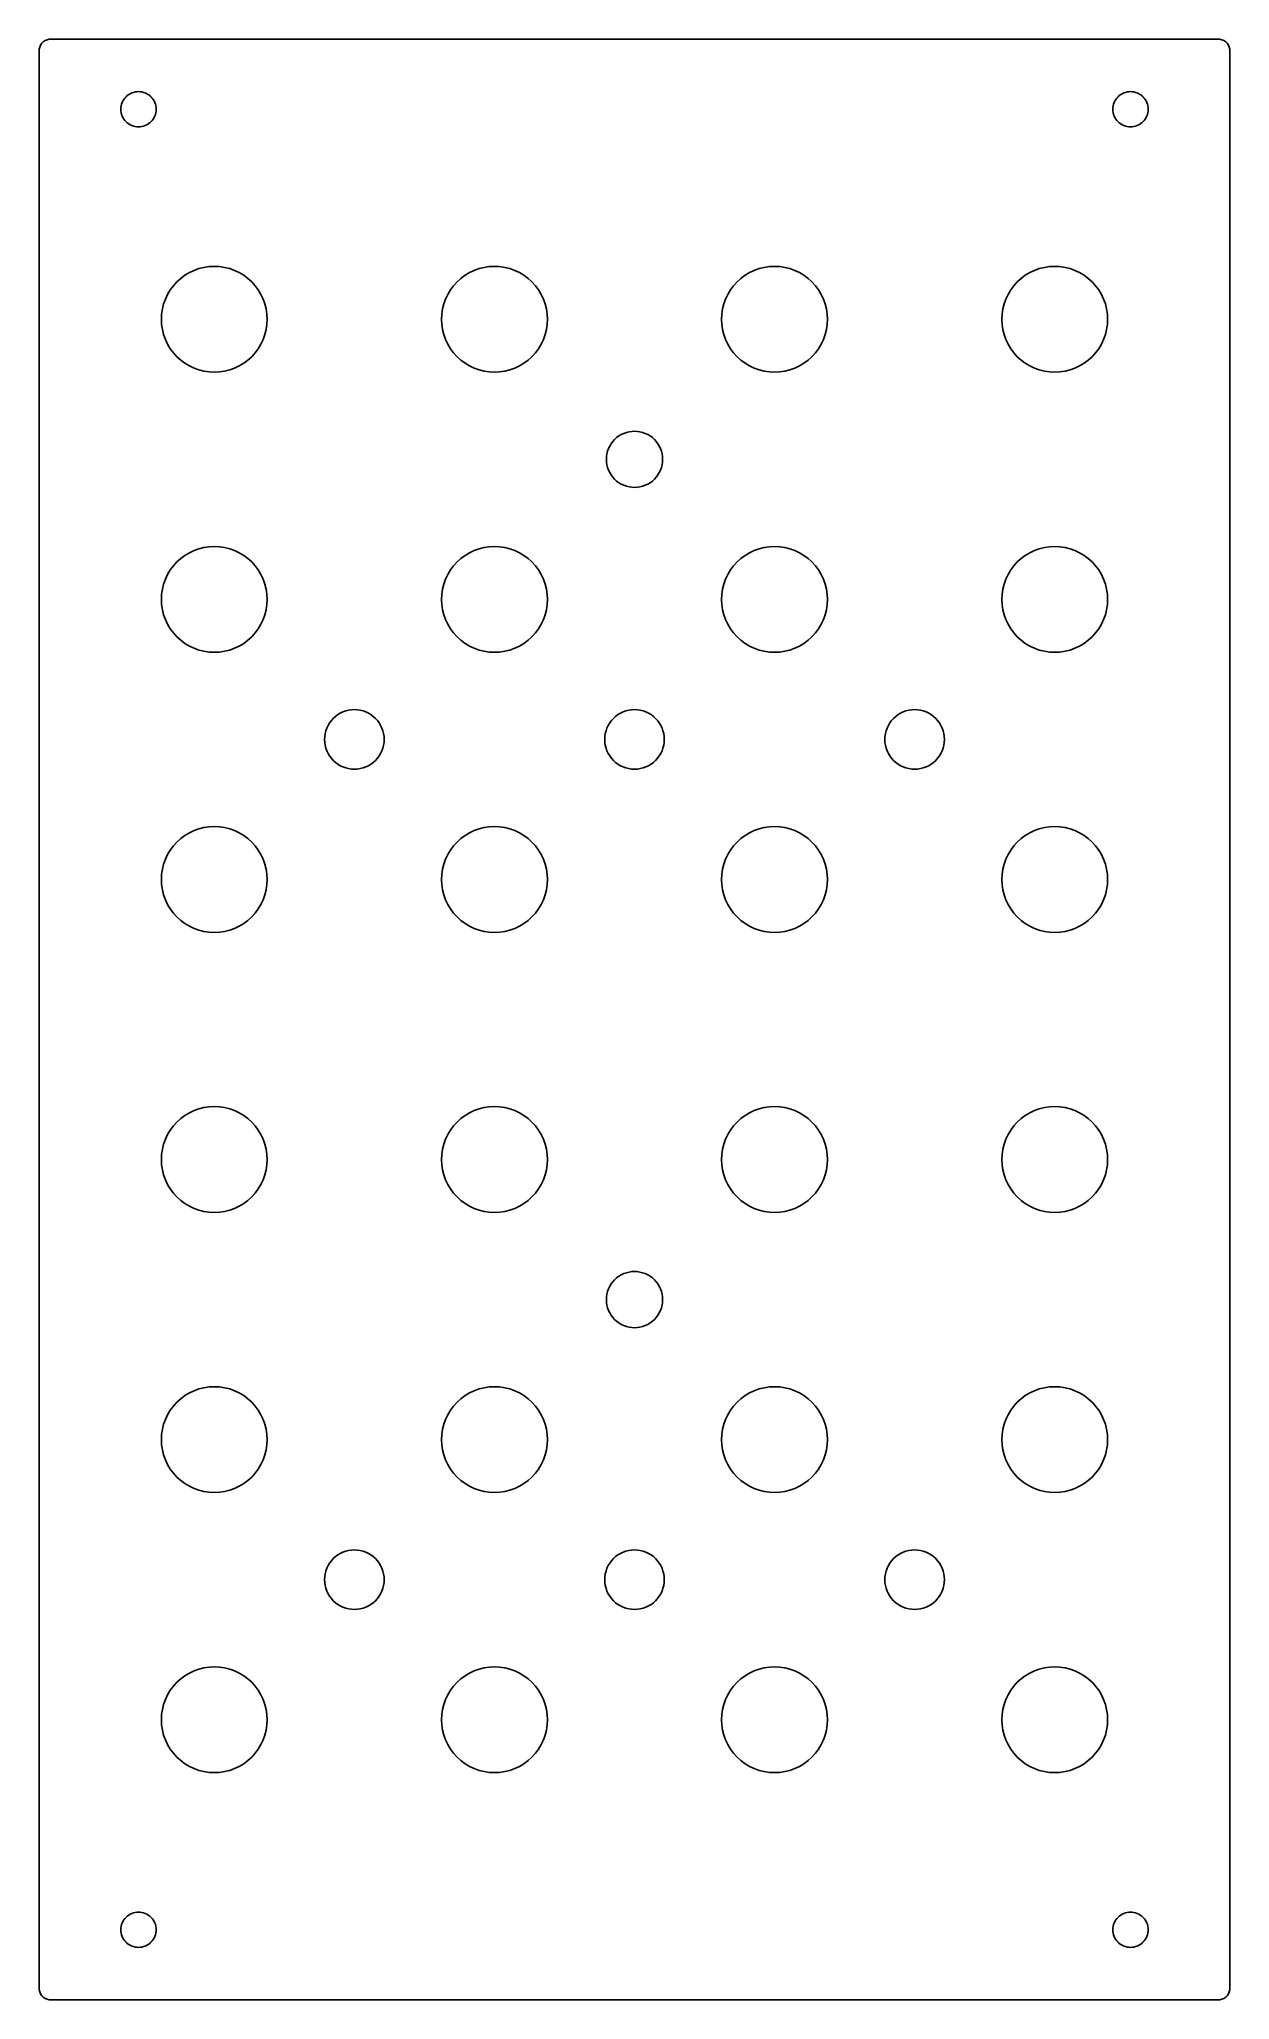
# Model space of a CAD drawing. Header units: metres. Extents: x 0 to 108, y 0 to 178.
import ezdxf

# ---------------------------------------------------------------- set-up
doc = ezdxf.new("R2010")
doc.units = ezdxf.units.M

msp = doc.modelspace()

# ---------------------------------------------------------------- linework, layer by layer
for p, q in [((1, 177.8), (0.90198, 177.795)), ((106.95, 177.8), (1, 177.8)), ((107.048, 177.795), (106.95, 177.8)), ((0.00481, 176.898), (0, 176.8)), ((0, 176.8), (0, 1)), ((0.01921, 176.995), (0.00481, 176.898)), ((0.04304, 177.09), (0.01921, 176.995)), ((0.07611, 177.183), (0.04304, 177.09)), ((0.11807, 177.271), (0.07611, 177.183)), ((0.16852, 177.356), (0.11807, 177.271)), ((0.22697, 177.434), (0.16852, 177.356)), ((0.29289, 177.507), (0.22697, 177.434)), ((0.3656, 177.573), (0.29289, 177.507)), ((0.44443, 177.631), (0.3656, 177.573)), ((0.5286, 177.682), (0.44443, 177.631)), ((0.61731, 177.724), (0.5286, 177.682)), ((0.7097, 177.757), (0.61731, 177.724)), ((0.8049, 177.781), (0.7097, 177.757)), ((0.90198, 177.795), (0.8049, 177.781)), ((107.145, 177.781), (107.048, 177.795)), ((107.24, 177.757), (107.145, 177.781)), ((107.333, 177.724), (107.24, 177.757)), ((107.421, 177.682), (107.333, 177.724)), ((107.506, 177.631), (107.421, 177.682)), ((107.584, 177.573), (107.506, 177.631)), ((107.657, 177.507), (107.584, 177.573)), ((107.723, 177.434), (107.657, 177.507)), ((107.781, 177.356), (107.723, 177.434)), ((107.832, 177.271), (107.781, 177.356)), ((107.874, 177.183), (107.832, 177.271)), ((107.907, 177.09), (107.874, 177.183)), ((107.931, 176.995), (107.907, 177.09)), ((107.945, 176.898), (107.931, 176.995)), ((107.95, 176.8), (107.945, 176.898)), ((107.95, 1), (107.95, 176.8)), ((7.76318, 172.465), (7.86862, 172.581)), ((7.86862, 172.581), (7.98497, 172.687)), ((7.98497, 172.687), (8.11108, 172.78)), ((8.11108, 172.78), (8.24576, 172.861)), ((8.24576, 172.861), (8.38771, 172.928)), ((8.38771, 172.928), (8.53554, 172.981)), ((8.53554, 172.981), (8.68785, 173.019)), ((8.68785, 173.019), (8.84317, 173.042)), ((8.84317, 173.042), (9, 173.05)), ((9, 173.05), (9.15683, 173.042)), ((9.15683, 173.042), (9.31215, 173.019)), ((9.31215, 173.019), (9.46445, 172.981)), ((9.46445, 172.981), (9.61229, 172.928)), ((9.61229, 172.928), (9.75423, 172.861)), ((9.75423, 172.861), (9.88892, 172.78)), ((9.88892, 172.78), (10.015, 172.687)), ((10.015, 172.687), (10.1314, 172.581)), ((10.1314, 172.581), (10.2368, 172.465)), ((97.7132, 172.465), (97.8186, 172.581)), ((97.8186, 172.581), (97.935, 172.687)), ((97.935, 172.687), (98.0611, 172.78)), ((98.0611, 172.78), (98.1958, 172.861)), ((98.1958, 172.861), (98.3377, 172.928)), ((98.3377, 172.928), (98.4855, 172.981)), ((98.4855, 172.981), (98.6378, 173.019)), ((98.6378, 173.019), (98.7932, 173.042)), ((98.7932, 173.042), (98.95, 173.05)), ((98.95, 173.05), (99.1068, 173.042)), ((99.1068, 173.042), (99.2621, 173.019)), ((99.2621, 173.019), (99.4144, 172.981)), ((99.4144, 172.981), (99.5623, 172.928)), ((99.5623, 172.928), (99.7042, 172.861)), ((99.7042, 172.861), (99.8389, 172.78)), ((99.8389, 172.78), (99.965, 172.687)), ((99.965, 172.687), (100.081, 172.581)), ((100.081, 172.581), (100.187, 172.465)), ((7.39999, 171.45), (7.4077, 171.607)), ((7.4077, 171.293), (7.39999, 171.45)), ((7.4077, 171.607), (7.43074, 171.762)), ((7.43074, 171.138), (7.4077, 171.293)), ((7.43074, 171.762), (7.46889, 171.914)), ((7.46889, 170.986), (7.43074, 171.138)), ((7.46889, 171.914), (7.52179, 172.062)), ((7.52179, 170.838), (7.46889, 170.986)), ((7.52179, 172.062), (7.58893, 172.204)), ((7.58893, 170.696), (7.52179, 170.838)), ((7.58893, 172.204), (7.66965, 172.339)), ((7.66965, 170.561), (7.58893, 170.696)), ((7.66965, 172.339), (7.76318, 172.465)), ((10.2368, 172.465), (10.3304, 172.339)), ((10.3304, 172.339), (10.4111, 172.204)), ((10.4111, 170.696), (10.3304, 170.561)), ((10.4111, 172.204), (10.4782, 172.062)), ((10.4782, 170.838), (10.4111, 170.696)), ((10.4782, 172.062), (10.5311, 171.914)), ((10.5311, 170.986), (10.4782, 170.838)), ((10.5311, 171.914), (10.5693, 171.762)), ((10.5693, 171.138), (10.5311, 170.986)), ((10.5693, 171.762), (10.5923, 171.607)), ((10.5923, 171.293), (10.5693, 171.138)), ((10.5923, 171.607), (10.6, 171.45)), ((10.6, 171.45), (10.5923, 171.293)), ((97.35, 171.45), (97.3577, 171.607)), ((97.3577, 171.293), (97.35, 171.45)), ((97.3577, 171.607), (97.3807, 171.762)), ((97.3807, 171.138), (97.3577, 171.293)), ((97.3807, 171.762), (97.4189, 171.914)), ((97.4189, 170.986), (97.3807, 171.138)), ((97.4189, 171.914), (97.4718, 172.062)), ((97.4718, 170.838), (97.4189, 170.986)), ((97.4718, 172.062), (97.5389, 172.204)), ((97.5389, 170.696), (97.4718, 170.838)), ((97.5389, 172.204), (97.6196, 172.339)), ((97.6196, 170.561), (97.5389, 170.696)), ((97.6196, 172.339), (97.7132, 172.465)), ((100.187, 172.465), (100.28, 172.339)), ((100.28, 172.339), (100.361, 172.204)), ((100.361, 170.696), (100.28, 170.561)), ((100.361, 172.204), (100.428, 172.062)), ((100.428, 170.838), (100.361, 170.696)), ((100.428, 172.062), (100.481, 171.914)), ((100.481, 170.986), (100.428, 170.838)), ((100.481, 171.914), (100.519, 171.762)), ((100.519, 171.138), (100.481, 170.986)), ((100.519, 171.762), (100.542, 171.607)), ((100.542, 171.293), (100.519, 171.138)), ((100.542, 171.607), (100.55, 171.45)), ((100.55, 171.45), (100.542, 171.293)), ((7.76318, 170.435), (7.66965, 170.561)), ((7.86862, 170.319), (7.76318, 170.435)), ((7.98497, 170.213), (7.86862, 170.319)), ((8.11108, 170.12), (7.98497, 170.213)), ((8.24576, 170.039), (8.11108, 170.12)), ((8.38771, 169.972), (8.24576, 170.039)), ((8.53554, 169.919), (8.38771, 169.972)), ((8.68785, 169.881), (8.53554, 169.919)), ((8.84317, 169.858), (8.68785, 169.881)), ((9, 169.85), (8.84317, 169.858)), ((9.15683, 169.858), (9, 169.85)), ((9.31215, 169.881), (9.15683, 169.858)), ((9.46445, 169.919), (9.31215, 169.881)), ((9.61229, 169.972), (9.46445, 169.919)), ((9.75423, 170.039), (9.61229, 169.972)), ((9.88892, 170.12), (9.75423, 170.039)), ((10.015, 170.213), (9.88892, 170.12)), ((10.1314, 170.319), (10.015, 170.213)), ((10.2368, 170.435), (10.1314, 170.319)), ((10.3304, 170.561), (10.2368, 170.435)), ((97.7132, 170.435), (97.6196, 170.561)), ((97.8186, 170.319), (97.7132, 170.435)), ((97.935, 170.213), (97.8186, 170.319)), ((98.0611, 170.12), (97.935, 170.213)), ((98.1958, 170.039), (98.0611, 170.12)), ((98.3377, 169.972), (98.1958, 170.039)), ((98.4855, 169.919), (98.3377, 169.972)), ((98.6378, 169.881), (98.4855, 169.919)), ((98.7932, 169.858), (98.6378, 169.881)), ((98.95, 169.85), (98.7932, 169.858)), ((99.1068, 169.858), (98.95, 169.85)), ((99.2621, 169.881), (99.1068, 169.858)), ((99.4144, 169.919), (99.2621, 169.881)), ((99.5623, 169.972), (99.4144, 169.919)), ((99.7042, 170.039), (99.5623, 169.972)), ((99.8389, 170.12), (99.7042, 170.039)), ((99.965, 170.213), (99.8389, 170.12)), ((100.081, 170.319), (99.965, 170.213)), ((100.187, 170.435), (100.081, 170.319)), ((100.28, 170.561), (100.187, 170.435)), ((13.2083, 156.391), (13.6123, 156.633)), ((13.6123, 156.633), (14.0381, 156.835)), ((14.0381, 156.835), (14.4816, 156.993)), ((14.4816, 156.993), (14.9386, 157.108)), ((14.9386, 157.108), (15.4045, 157.177)), ((15.4045, 157.177), (15.875, 157.2)), ((15.875, 157.2), (16.3455, 157.177)), ((16.3455, 157.177), (16.8114, 157.108)), ((16.8114, 157.108), (17.2684, 156.993)), ((17.2684, 156.993), (17.7119, 156.835)), ((17.7119, 156.835), (18.1377, 156.633)), ((18.1377, 156.633), (18.5417, 156.391)), ((38.6083, 156.391), (39.0123, 156.633)), ((39.0123, 156.633), (39.4381, 156.835)), ((39.4381, 156.835), (39.8816, 156.993)), ((39.8816, 156.993), (40.3386, 157.108)), ((40.3386, 157.108), (40.8045, 157.177)), ((40.8045, 157.177), (41.275, 157.2)), ((41.275, 157.2), (41.7455, 157.177)), ((41.7455, 157.177), (42.2114, 157.108)), ((42.2114, 157.108), (42.6684, 156.993)), ((42.6684, 156.993), (43.1119, 156.835)), ((43.1119, 156.835), (43.5377, 156.633)), ((43.5377, 156.633), (43.9417, 156.391)), ((64.0083, 156.391), (64.4123, 156.633)), ((64.4123, 156.633), (64.8381, 156.835)), ((64.8381, 156.835), (65.2816, 156.993)), ((65.2816, 156.993), (65.7386, 157.108)), ((65.7386, 157.108), (66.2045, 157.177)), ((66.2045, 157.177), (66.675, 157.2)), ((66.675, 157.2), (67.1455, 157.177)), ((67.1455, 157.177), (67.6114, 157.108)), ((67.6114, 157.108), (68.0684, 156.993)), ((68.0684, 156.993), (68.5119, 156.835)), ((68.5119, 156.835), (68.9377, 156.633)), ((68.9377, 156.633), (69.3417, 156.391)), ((89.4082, 156.391), (89.8123, 156.633)), ((89.8123, 156.633), (90.2381, 156.835)), ((90.2381, 156.835), (90.6816, 156.993)), ((90.6816, 156.993), (91.1386, 157.108)), ((91.1386, 157.108), (91.6045, 157.177)), ((91.6045, 157.177), (92.075, 157.2)), ((92.075, 157.2), (92.5455, 157.177)), ((92.5455, 157.177), (93.0114, 157.108)), ((93.0114, 157.108), (93.4684, 156.993)), ((93.4684, 156.993), (93.9119, 156.835)), ((93.9119, 156.835), (94.3377, 156.633)), ((94.3377, 156.633), (94.7417, 156.391)), ((11.6418, 154.663), (11.8839, 155.067)), ((11.8839, 155.067), (12.1645, 155.445)), ((12.1645, 155.445), (12.4809, 155.794)), ((12.4809, 155.794), (12.8299, 156.11)), ((12.8299, 156.11), (13.2083, 156.391)), ((18.5417, 156.391), (18.9201, 156.11)), ((18.9201, 156.11), (19.2691, 155.794)), ((19.2691, 155.794), (19.5854, 155.445)), ((19.5854, 155.445), (19.866, 155.067)), ((19.866, 155.067), (20.1082, 154.663)), ((37.0418, 154.663), (37.2839, 155.067)), ((37.2839, 155.067), (37.5645, 155.445)), ((37.5645, 155.445), (37.8809, 155.794)), ((37.8809, 155.794), (38.2299, 156.11)), ((38.2299, 156.11), (38.6083, 156.391)), ((43.9417, 156.391), (44.3201, 156.11)), ((44.3201, 156.11), (44.6691, 155.794)), ((44.6691, 155.794), (44.9854, 155.445)), ((44.9854, 155.445), (45.2661, 155.067)), ((45.2661, 155.067), (45.5082, 154.663)), ((62.4418, 154.663), (62.6839, 155.067)), ((62.6839, 155.067), (62.9645, 155.445)), ((62.9645, 155.445), (63.2809, 155.794)), ((63.2809, 155.794), (63.6299, 156.11)), ((63.6299, 156.11), (64.0083, 156.391)), ((69.3417, 156.391), (69.7201, 156.11)), ((69.7201, 156.11), (70.0691, 155.794)), ((70.0691, 155.794), (70.3854, 155.445)), ((70.3854, 155.445), (70.666, 155.067)), ((70.666, 155.067), (70.9082, 154.663)), ((87.8418, 154.663), (88.0839, 155.067)), ((88.0839, 155.067), (88.3645, 155.445)), ((88.3645, 155.445), (88.6809, 155.794)), ((88.6809, 155.794), (89.0299, 156.11)), ((89.0299, 156.11), (89.4082, 156.391)), ((94.7417, 156.391), (95.1201, 156.11)), ((95.1201, 156.11), (95.4691, 155.794)), ((95.4691, 155.794), (95.7854, 155.445)), ((95.7854, 155.445), (96.066, 155.067)), ((96.066, 155.067), (96.3082, 154.663)), ((11.0981, 152.87), (11.1672, 153.336)), ((11.1672, 153.336), (11.2817, 153.793)), ((11.2817, 153.793), (11.4404, 154.237)), ((11.4404, 154.237), (11.6418, 154.663)), ((20.1082, 154.663), (20.3096, 154.237)), ((20.3096, 154.237), (20.4683, 153.793)), ((20.4683, 153.793), (20.5828, 153.336)), ((20.5828, 153.336), (20.6519, 152.87)), ((36.4981, 152.87), (36.5672, 153.336)), ((36.5672, 153.336), (36.6817, 153.793)), ((36.6817, 153.793), (36.8404, 154.237)), ((36.8404, 154.237), (37.0418, 154.663)), ((45.5082, 154.663), (45.7096, 154.237)), ((45.7096, 154.237), (45.8683, 153.793)), ((45.8683, 153.793), (45.9828, 153.336)), ((45.9828, 153.336), (46.0519, 152.87)), ((61.8981, 152.87), (61.9672, 153.336)), ((61.9672, 153.336), (62.0817, 153.793)), ((62.0817, 153.793), (62.2404, 154.237)), ((62.2404, 154.237), (62.4418, 154.663)), ((70.9082, 154.663), (71.1096, 154.237)), ((71.1096, 154.237), (71.2683, 153.793)), ((71.2683, 153.793), (71.3828, 153.336)), ((71.3828, 153.336), (71.4519, 152.87)), ((87.2981, 152.87), (87.3672, 153.336)), ((87.3672, 153.336), (87.4817, 153.793)), ((87.4817, 153.793), (87.6404, 154.237)), ((87.6404, 154.237), (87.8418, 154.663)), ((96.3082, 154.663), (96.5096, 154.237)), ((96.5096, 154.237), (96.6683, 153.793)), ((96.6683, 153.793), (96.7828, 153.336)), ((96.7828, 153.336), (96.8519, 152.87)), ((11.075, 152.4), (11.0981, 152.87)), ((11.0981, 151.93), (11.075, 152.4)), ((11.1672, 151.464), (11.0981, 151.93)), ((11.2817, 151.007), (11.1672, 151.464)), ((20.5828, 151.464), (20.4683, 151.007)), ((20.6519, 151.93), (20.5828, 151.464)), ((20.6519, 152.87), (20.675, 152.4)), ((20.675, 152.4), (20.6519, 151.93)), ((36.475, 152.4), (36.4981, 152.87)), ((36.4981, 151.93), (36.475, 152.4)), ((36.5672, 151.464), (36.4981, 151.93)), ((36.6817, 151.007), (36.5672, 151.464)), ((45.9828, 151.464), (45.8683, 151.007)), ((46.0519, 151.93), (45.9828, 151.464)), ((46.0519, 152.87), (46.075, 152.4)), ((46.075, 152.4), (46.0519, 151.93)), ((61.875, 152.4), (61.8981, 152.87)), ((61.8981, 151.93), (61.875, 152.4)), ((61.9672, 151.464), (61.8981, 151.93)), ((62.0817, 151.007), (61.9672, 151.464)), ((71.3828, 151.464), (71.2683, 151.007)), ((71.4519, 151.93), (71.3828, 151.464)), ((71.4519, 152.87), (71.475, 152.4)), ((71.475, 152.4), (71.4519, 151.93)), ((87.275, 152.4), (87.2981, 152.87)), ((87.2981, 151.93), (87.275, 152.4)), ((87.3672, 151.464), (87.2981, 151.93)), ((87.4817, 151.007), (87.3672, 151.464)), ((96.7828, 151.464), (96.6683, 151.007)), ((96.8519, 151.93), (96.7828, 151.464)), ((96.8519, 152.87), (96.875, 152.4)), ((96.875, 152.4), (96.8519, 151.93)), ((11.4404, 150.563), (11.2817, 151.007)), ((11.6418, 150.137), (11.4404, 150.563)), ((11.8839, 149.733), (11.6418, 150.137)), ((12.1645, 149.355), (11.8839, 149.733)), ((12.4809, 149.006), (12.1645, 149.355)), ((19.5854, 149.355), (19.2691, 149.006)), ((19.866, 149.733), (19.5854, 149.355)), ((20.1082, 150.137), (19.866, 149.733)), ((20.3096, 150.563), (20.1082, 150.137)), ((20.4683, 151.007), (20.3096, 150.563)), ((36.8404, 150.563), (36.6817, 151.007)), ((37.0418, 150.137), (36.8404, 150.563)), ((37.2839, 149.733), (37.0418, 150.137)), ((37.5645, 149.355), (37.2839, 149.733)), ((37.8809, 149.006), (37.5645, 149.355)), ((44.9854, 149.355), (44.6691, 149.006)), ((45.2661, 149.733), (44.9854, 149.355)), ((45.5082, 150.137), (45.2661, 149.733)), ((45.7096, 150.563), (45.5082, 150.137)), ((45.8683, 151.007), (45.7096, 150.563)), ((62.2404, 150.563), (62.0817, 151.007)), ((62.4418, 150.137), (62.2404, 150.563)), ((62.6839, 149.733), (62.4418, 150.137)), ((62.9645, 149.355), (62.6839, 149.733)), ((63.2809, 149.006), (62.9645, 149.355)), ((70.3854, 149.355), (70.0691, 149.006)), ((70.666, 149.733), (70.3854, 149.355)), ((70.9082, 150.137), (70.666, 149.733)), ((71.1096, 150.563), (70.9082, 150.137)), ((71.2683, 151.007), (71.1096, 150.563)), ((87.6404, 150.563), (87.4817, 151.007)), ((87.8418, 150.137), (87.6404, 150.563)), ((88.0839, 149.733), (87.8418, 150.137)), ((88.3645, 149.355), (88.0839, 149.733)), ((88.6809, 149.006), (88.3645, 149.355)), ((95.7854, 149.355), (95.4691, 149.006)), ((96.066, 149.733), (95.7854, 149.355)), ((96.3082, 150.137), (96.066, 149.733)), ((96.5096, 150.563), (96.3082, 150.137)), ((96.6683, 151.007), (96.5096, 150.563)), ((12.8299, 148.69), (12.4809, 149.006)), ((13.2083, 148.409), (12.8299, 148.69)), ((13.6123, 148.167), (13.2083, 148.409)), ((14.0381, 147.965), (13.6123, 148.167)), ((14.4816, 147.807), (14.0381, 147.965)), ((14.9386, 147.692), (14.4816, 147.807)), ((15.4045, 147.623), (14.9386, 147.692)), ((15.875, 147.6), (15.4045, 147.623)), ((16.3455, 147.623), (15.875, 147.6)), ((16.8114, 147.692), (16.3455, 147.623)), ((17.2684, 147.807), (16.8114, 147.692)), ((17.7119, 147.965), (17.2684, 147.807)), ((18.1377, 148.167), (17.7119, 147.965)), ((18.5417, 148.409), (18.1377, 148.167)), ((18.9201, 148.69), (18.5417, 148.409)), ((19.2691, 149.006), (18.9201, 148.69)), ((38.2299, 148.69), (37.8809, 149.006)), ((38.6083, 148.409), (38.2299, 148.69)), ((39.0123, 148.167), (38.6083, 148.409)), ((39.4381, 147.965), (39.0123, 148.167)), ((39.8816, 147.807), (39.4381, 147.965)), ((40.3386, 147.692), (39.8816, 147.807)), ((40.8045, 147.623), (40.3386, 147.692)), ((41.275, 147.6), (40.8045, 147.623)), ((41.7455, 147.623), (41.275, 147.6)), ((42.2114, 147.692), (41.7455, 147.623)), ((42.6684, 147.807), (42.2114, 147.692)), ((43.1119, 147.965), (42.6684, 147.807)), ((43.5377, 148.167), (43.1119, 147.965)), ((43.9417, 148.409), (43.5377, 148.167)), ((44.3201, 148.69), (43.9417, 148.409)), ((44.6691, 149.006), (44.3201, 148.69)), ((63.6299, 148.69), (63.2809, 149.006)), ((64.0083, 148.409), (63.6299, 148.69)), ((64.4123, 148.167), (64.0083, 148.409)), ((64.8381, 147.965), (64.4123, 148.167)), ((65.2816, 147.807), (64.8381, 147.965)), ((65.7386, 147.692), (65.2816, 147.807)), ((66.2045, 147.623), (65.7386, 147.692)), ((66.675, 147.6), (66.2045, 147.623)), ((67.1455, 147.623), (66.675, 147.6)), ((67.6114, 147.692), (67.1455, 147.623)), ((68.0684, 147.807), (67.6114, 147.692)), ((68.5119, 147.965), (68.0684, 147.807)), ((68.9377, 148.167), (68.5119, 147.965)), ((69.3417, 148.409), (68.9377, 148.167)), ((69.7201, 148.69), (69.3417, 148.409)), ((70.0691, 149.006), (69.7201, 148.69)), ((89.0299, 148.69), (88.6809, 149.006)), ((89.4082, 148.409), (89.0299, 148.69)), ((89.8123, 148.167), (89.4082, 148.409)), ((90.2381, 147.965), (89.8123, 148.167)), ((90.6816, 147.807), (90.2381, 147.965)), ((91.1386, 147.692), (90.6816, 147.807)), ((91.6045, 147.623), (91.1386, 147.692)), ((92.075, 147.6), (91.6045, 147.623)), ((92.5455, 147.623), (92.075, 147.6)), ((93.0114, 147.692), (92.5455, 147.623)), ((93.4684, 147.807), (93.0114, 147.692)), ((93.9119, 147.965), (93.4684, 147.807)), ((94.3377, 148.167), (93.9119, 147.965)), ((94.7417, 148.409), (94.3377, 148.167)), ((95.1201, 148.69), (94.7417, 148.409)), ((95.4691, 149.006), (95.1201, 148.69)), ((53.7251, 142.238), (53.975, 142.25)), ((53.975, 142.25), (54.2249, 142.238)), ((51.5348, 140.44), (51.6191, 140.676)), ((51.6191, 140.676), (51.7261, 140.902)), ((51.7261, 140.902), (51.8548, 141.117)), ((51.8548, 141.117), (52.0038, 141.318)), ((52.0038, 141.318), (52.1719, 141.503)), ((52.1719, 141.503), (52.3573, 141.671)), ((52.3573, 141.671), (52.5583, 141.82)), ((52.5583, 141.82), (52.7729, 141.949)), ((52.7729, 141.949), (52.9991, 142.056)), ((52.9991, 142.056), (53.2348, 142.14)), ((53.2348, 142.14), (53.4775, 142.201)), ((53.4775, 142.201), (53.7251, 142.238)), ((54.2249, 142.238), (54.4725, 142.201)), ((54.4725, 142.201), (54.7152, 142.14)), ((54.7152, 142.14), (54.9508, 142.056)), ((54.9508, 142.056), (55.177, 141.949)), ((55.177, 141.949), (55.3917, 141.82)), ((55.3917, 141.82), (55.5927, 141.671)), ((55.5927, 141.671), (55.7781, 141.503)), ((55.7781, 141.503), (55.9462, 141.318)), ((55.9462, 141.318), (56.0952, 141.117)), ((56.0952, 141.117), (56.2239, 140.902)), ((56.2239, 140.902), (56.3309, 140.676)), ((56.3309, 140.676), (56.4152, 140.44)), ((51.425, 139.7), (51.4373, 139.95)), ((51.4373, 139.45), (51.425, 139.7)), ((51.4373, 139.95), (51.474, 140.197)), ((51.474, 139.203), (51.4373, 139.45)), ((51.474, 140.197), (51.5348, 140.44)), ((51.5348, 138.96), (51.474, 139.203)), ((51.6191, 138.724), (51.5348, 138.96)), ((51.7261, 138.498), (51.6191, 138.724)), ((56.3309, 138.724), (56.2239, 138.498)), ((56.4152, 138.96), (56.3309, 138.724)), ((56.4152, 140.44), (56.476, 140.197)), ((56.476, 139.203), (56.4152, 138.96)), ((56.476, 140.197), (56.5127, 139.95)), ((56.5127, 139.45), (56.476, 139.203)), ((56.5127, 139.95), (56.525, 139.7)), ((56.525, 139.7), (56.5127, 139.45)), ((51.8548, 138.283), (51.7261, 138.498)), ((52.0038, 138.082), (51.8548, 138.283)), ((52.1719, 137.897), (52.0038, 138.082)), ((52.3573, 137.729), (52.1719, 137.897)), ((52.5583, 137.58), (52.3573, 137.729)), ((52.7729, 137.451), (52.5583, 137.58)), ((52.9991, 137.344), (52.7729, 137.451)), ((53.2348, 137.26), (52.9991, 137.344)), ((53.4775, 137.199), (53.2348, 137.26)), ((53.7251, 137.162), (53.4775, 137.199)), ((53.975, 137.15), (53.7251, 137.162)), ((54.2249, 137.162), (53.975, 137.15)), ((54.4725, 137.199), (54.2249, 137.162)), ((54.7152, 137.26), (54.4725, 137.199)), ((54.9508, 137.344), (54.7152, 137.26)), ((55.177, 137.451), (54.9508, 137.344)), ((55.3917, 137.58), (55.177, 137.451)), ((55.5927, 137.729), (55.3917, 137.58)), ((55.7781, 137.897), (55.5927, 137.729)), ((55.9462, 138.082), (55.7781, 137.897)), ((56.0952, 138.283), (55.9462, 138.082)), ((56.2239, 138.498), (56.0952, 138.283)), ((14.0381, 131.435), (14.4816, 131.593)), ((14.4816, 131.593), (14.9386, 131.708)), ((14.9386, 131.708), (15.4045, 131.777)), ((15.4045, 131.777), (15.875, 131.8)), ((15.875, 131.8), (16.3455, 131.777)), ((16.3455, 131.777), (16.8114, 131.708)), ((16.8114, 131.708), (17.2684, 131.593)), ((17.2684, 131.593), (17.7119, 131.435)), ((39.4381, 131.435), (39.8816, 131.593)), ((39.8816, 131.593), (40.3386, 131.708)), ((40.3386, 131.708), (40.8045, 131.777)), ((40.8045, 131.777), (41.275, 131.8)), ((41.275, 131.8), (41.7455, 131.777)), ((41.7455, 131.777), (42.2114, 131.708)), ((42.2114, 131.708), (42.6684, 131.593)), ((42.6684, 131.593), (43.1119, 131.435)), ((64.8381, 131.435), (65.2816, 131.593)), ((65.2816, 131.593), (65.7386, 131.708)), ((65.7386, 131.708), (66.2045, 131.777)), ((66.2045, 131.777), (66.675, 131.8)), ((66.675, 131.8), (67.1455, 131.777)), ((67.1455, 131.777), (67.6114, 131.708)), ((67.6114, 131.708), (68.0684, 131.593)), ((68.0684, 131.593), (68.5119, 131.435)), ((90.2381, 131.435), (90.6816, 131.593)), ((90.6816, 131.593), (91.1386, 131.708)), ((91.1386, 131.708), (91.6045, 131.777)), ((91.6045, 131.777), (92.075, 131.8)), ((92.075, 131.8), (92.5455, 131.777)), ((92.5455, 131.777), (93.0114, 131.708)), ((93.0114, 131.708), (93.4684, 131.593)), ((93.4684, 131.593), (93.9119, 131.435)), ((11.8839, 129.667), (12.1645, 130.045)), ((12.1645, 130.045), (12.4809, 130.394)), ((12.4809, 130.394), (12.8299, 130.71)), ((12.8299, 130.71), (13.2083, 130.991)), ((13.2083, 130.991), (13.6123, 131.233)), ((13.6123, 131.233), (14.0381, 131.435)), ((17.7119, 131.435), (18.1377, 131.233)), ((18.1377, 131.233), (18.5417, 130.991)), ((18.5417, 130.991), (18.9201, 130.71)), ((18.9201, 130.71), (19.2691, 130.394)), ((19.2691, 130.394), (19.5854, 130.045)), ((19.5854, 130.045), (19.866, 129.667)), ((37.2839, 129.667), (37.5645, 130.045)), ((37.5645, 130.045), (37.8809, 130.394)), ((37.8809, 130.394), (38.2299, 130.71)), ((38.2299, 130.71), (38.6083, 130.991)), ((38.6083, 130.991), (39.0123, 131.233)), ((39.0123, 131.233), (39.4381, 131.435)), ((43.1119, 131.435), (43.5377, 131.233)), ((43.5377, 131.233), (43.9417, 130.991)), ((43.9417, 130.991), (44.3201, 130.71)), ((44.3201, 130.71), (44.6691, 130.394)), ((44.6691, 130.394), (44.9854, 130.045)), ((44.9854, 130.045), (45.2661, 129.667)), ((62.6839, 129.667), (62.9645, 130.045)), ((62.9645, 130.045), (63.2809, 130.394)), ((63.2809, 130.394), (63.6299, 130.71)), ((63.6299, 130.71), (64.0083, 130.991)), ((64.0083, 130.991), (64.4123, 131.233)), ((64.4123, 131.233), (64.8381, 131.435)), ((68.5119, 131.435), (68.9377, 131.233)), ((68.9377, 131.233), (69.3417, 130.991)), ((69.3417, 130.991), (69.7201, 130.71)), ((69.7201, 130.71), (70.0691, 130.394)), ((70.0691, 130.394), (70.3854, 130.045)), ((70.3854, 130.045), (70.666, 129.667)), ((88.0839, 129.667), (88.3645, 130.045)), ((88.3645, 130.045), (88.6809, 130.394)), ((88.6809, 130.394), (89.0299, 130.71)), ((89.0299, 130.71), (89.4082, 130.991)), ((89.4082, 130.991), (89.8123, 131.233)), ((89.8123, 131.233), (90.2381, 131.435)), ((93.9119, 131.435), (94.3377, 131.233)), ((94.3377, 131.233), (94.7417, 130.991)), ((94.7417, 130.991), (95.1201, 130.71)), ((95.1201, 130.71), (95.4691, 130.394)), ((95.4691, 130.394), (95.7854, 130.045)), ((95.7854, 130.045), (96.066, 129.667)), ((11.1672, 127.936), (11.2817, 128.393)), ((11.2817, 128.393), (11.4404, 128.837)), ((11.4404, 128.837), (11.6418, 129.263)), ((11.6418, 129.263), (11.8839, 129.667)), ((19.866, 129.667), (20.1082, 129.263)), ((20.1082, 129.263), (20.3096, 128.837)), ((20.3096, 128.837), (20.4683, 128.393)), ((20.4683, 128.393), (20.5828, 127.936)), ((36.5672, 127.936), (36.6817, 128.393)), ((36.6817, 128.393), (36.8404, 128.837)), ((36.8404, 128.837), (37.0418, 129.263)), ((37.0418, 129.263), (37.2839, 129.667)), ((45.2661, 129.667), (45.5082, 129.263)), ((45.5082, 129.263), (45.7096, 128.837)), ((45.7096, 128.837), (45.8683, 128.393)), ((45.8683, 128.393), (45.9828, 127.936)), ((61.9672, 127.936), (62.0817, 128.393)), ((62.0817, 128.393), (62.2404, 128.837)), ((62.2404, 128.837), (62.4418, 129.263)), ((62.4418, 129.263), (62.6839, 129.667)), ((70.666, 129.667), (70.9082, 129.263)), ((70.9082, 129.263), (71.1096, 128.837)), ((71.1096, 128.837), (71.2683, 128.393)), ((71.2683, 128.393), (71.3828, 127.936)), ((87.3672, 127.936), (87.4817, 128.393)), ((87.4817, 128.393), (87.6404, 128.837)), ((87.6404, 128.837), (87.8418, 129.263)), ((87.8418, 129.263), (88.0839, 129.667)), ((96.066, 129.667), (96.3082, 129.263)), ((96.3082, 129.263), (96.5096, 128.837)), ((96.5096, 128.837), (96.6683, 128.393)), ((96.6683, 128.393), (96.7828, 127.936)), ((11.075, 127), (11.0981, 127.47)), ((11.0981, 126.53), (11.075, 127)), ((11.0981, 127.47), (11.1672, 127.936)), ((11.1672, 126.064), (11.0981, 126.53)), ((20.5828, 127.936), (20.6519, 127.47)), ((20.6519, 126.53), (20.5828, 126.064)), ((20.6519, 127.47), (20.675, 127)), ((20.675, 127), (20.6519, 126.53)), ((36.475, 127), (36.4981, 127.47)), ((36.4981, 126.53), (36.475, 127)), ((36.4981, 127.47), (36.5672, 127.936)), ((36.5672, 126.064), (36.4981, 126.53)), ((45.9828, 127.936), (46.0519, 127.47)), ((46.0519, 126.53), (45.9828, 126.064)), ((46.0519, 127.47), (46.075, 127)), ((46.075, 127), (46.0519, 126.53)), ((61.875, 127), (61.8981, 127.47)), ((61.8981, 126.53), (61.875, 127)), ((61.8981, 127.47), (61.9672, 127.936)), ((61.9672, 126.064), (61.8981, 126.53)), ((71.3828, 127.936), (71.4519, 127.47)), ((71.4519, 126.53), (71.3828, 126.064)), ((71.4519, 127.47), (71.475, 127)), ((71.475, 127), (71.4519, 126.53)), ((87.275, 127), (87.2981, 127.47)), ((87.2981, 126.53), (87.275, 127)), ((87.2981, 127.47), (87.3672, 127.936)), ((87.3672, 126.064), (87.2981, 126.53)), ((96.7828, 127.936), (96.8519, 127.47)), ((96.8519, 126.53), (96.7828, 126.064)), ((96.8519, 127.47), (96.875, 127)), ((96.875, 127), (96.8519, 126.53)), ((11.2817, 125.607), (11.1672, 126.064)), ((11.4404, 125.163), (11.2817, 125.607)), ((11.6418, 124.737), (11.4404, 125.163)), ((11.8839, 124.333), (11.6418, 124.737)), ((20.1082, 124.737), (19.866, 124.333)), ((20.3096, 125.163), (20.1082, 124.737)), ((20.4683, 125.607), (20.3096, 125.163)), ((20.5828, 126.064), (20.4683, 125.607)), ((36.6817, 125.607), (36.5672, 126.064)), ((36.8404, 125.163), (36.6817, 125.607)), ((37.0418, 124.737), (36.8404, 125.163)), ((37.2839, 124.333), (37.0418, 124.737)), ((45.5082, 124.737), (45.2661, 124.333)), ((45.7096, 125.163), (45.5082, 124.737)), ((45.8683, 125.607), (45.7096, 125.163)), ((45.9828, 126.064), (45.8683, 125.607)), ((62.0817, 125.607), (61.9672, 126.064)), ((62.2404, 125.163), (62.0817, 125.607)), ((62.4418, 124.737), (62.2404, 125.163)), ((62.6839, 124.333), (62.4418, 124.737)), ((70.9082, 124.737), (70.666, 124.333)), ((71.1096, 125.163), (70.9082, 124.737)), ((71.2683, 125.607), (71.1096, 125.163)), ((71.3828, 126.064), (71.2683, 125.607)), ((87.4817, 125.607), (87.3672, 126.064)), ((87.6404, 125.163), (87.4817, 125.607)), ((87.8418, 124.737), (87.6404, 125.163)), ((88.0839, 124.333), (87.8418, 124.737)), ((96.3082, 124.737), (96.066, 124.333)), ((96.5096, 125.163), (96.3082, 124.737)), ((96.6683, 125.607), (96.5096, 125.163)), ((96.7828, 126.064), (96.6683, 125.607)), ((12.1645, 123.955), (11.8839, 124.333)), ((12.4809, 123.606), (12.1645, 123.955)), ((12.8299, 123.29), (12.4809, 123.606)), ((13.2083, 123.009), (12.8299, 123.29)), ((13.6123, 122.767), (13.2083, 123.009)), ((14.0381, 122.565), (13.6123, 122.767)), ((18.1377, 122.767), (17.7119, 122.565)), ((18.5417, 123.009), (18.1377, 122.767)), ((18.9201, 123.29), (18.5417, 123.009)), ((19.2691, 123.606), (18.9201, 123.29)), ((19.5854, 123.955), (19.2691, 123.606)), ((19.866, 124.333), (19.5854, 123.955)), ((37.5645, 123.955), (37.2839, 124.333)), ((37.8809, 123.606), (37.5645, 123.955)), ((38.2299, 123.29), (37.8809, 123.606)), ((38.6083, 123.009), (38.2299, 123.29)), ((39.0123, 122.767), (38.6083, 123.009)), ((39.4381, 122.565), (39.0123, 122.767)), ((43.5377, 122.767), (43.1119, 122.565)), ((43.9417, 123.009), (43.5377, 122.767)), ((44.3201, 123.29), (43.9417, 123.009)), ((44.6691, 123.606), (44.3201, 123.29)), ((44.9854, 123.955), (44.6691, 123.606)), ((45.2661, 124.333), (44.9854, 123.955)), ((62.9645, 123.955), (62.6839, 124.333)), ((63.2809, 123.606), (62.9645, 123.955)), ((63.6299, 123.29), (63.2809, 123.606)), ((64.0083, 123.009), (63.6299, 123.29)), ((64.4123, 122.767), (64.0083, 123.009)), ((64.8381, 122.565), (64.4123, 122.767)), ((68.9377, 122.767), (68.5119, 122.565)), ((69.3417, 123.009), (68.9377, 122.767)), ((69.7201, 123.29), (69.3417, 123.009)), ((70.0691, 123.606), (69.7201, 123.29)), ((70.3854, 123.955), (70.0691, 123.606)), ((70.666, 124.333), (70.3854, 123.955)), ((88.3645, 123.955), (88.0839, 124.333)), ((88.6809, 123.606), (88.3645, 123.955)), ((89.0299, 123.29), (88.6809, 123.606)), ((89.4082, 123.009), (89.0299, 123.29)), ((89.8123, 122.767), (89.4082, 123.009)), ((90.2381, 122.565), (89.8123, 122.767)), ((94.3377, 122.767), (93.9119, 122.565)), ((94.7417, 123.009), (94.3377, 122.767)), ((95.1201, 123.29), (94.7417, 123.009)), ((95.4691, 123.606), (95.1201, 123.29)), ((95.7854, 123.955), (95.4691, 123.606)), ((96.066, 124.333), (95.7854, 123.955)), ((14.4816, 122.407), (14.0381, 122.565)), ((14.9386, 122.292), (14.4816, 122.407)), ((15.4045, 122.223), (14.9386, 122.292)), ((15.875, 122.2), (15.4045, 122.223)), ((16.3455, 122.223), (15.875, 122.2)), ((16.8114, 122.292), (16.3455, 122.223)), ((17.2684, 122.407), (16.8114, 122.292)), ((17.7119, 122.565), (17.2684, 122.407)), ((39.8816, 122.407), (39.4381, 122.565)), ((40.3386, 122.292), (39.8816, 122.407)), ((40.8045, 122.223), (40.3386, 122.292)), ((41.275, 122.2), (40.8045, 122.223)), ((41.7455, 122.223), (41.275, 122.2)), ((42.2114, 122.292), (41.7455, 122.223)), ((42.6684, 122.407), (42.2114, 122.292)), ((43.1119, 122.565), (42.6684, 122.407)), ((65.2816, 122.407), (64.8381, 122.565)), ((65.7386, 122.292), (65.2816, 122.407)), ((66.2045, 122.223), (65.7386, 122.292)), ((66.675, 122.2), (66.2045, 122.223)), ((67.1455, 122.223), (66.675, 122.2)), ((67.6114, 122.292), (67.1455, 122.223)), ((68.0684, 122.407), (67.6114, 122.292)), ((68.5119, 122.565), (68.0684, 122.407)), ((90.6816, 122.407), (90.2381, 122.565)), ((91.1386, 122.292), (90.6816, 122.407)), ((91.6045, 122.223), (91.1386, 122.292)), ((92.075, 122.2), (91.6045, 122.223)), ((92.5455, 122.223), (92.075, 122.2)), ((93.0114, 122.292), (92.5455, 122.223)), ((93.4684, 122.407), (93.0114, 122.292)), ((93.9119, 122.565), (93.4684, 122.407)), ((26.0805, 115.333), (26.1938, 115.573)), ((26.1938, 115.573), (26.33, 115.8)), ((26.33, 115.8), (26.4879, 116.013)), ((26.4879, 116.013), (26.6658, 116.209)), ((26.6658, 116.209), (26.8621, 116.387)), ((26.8621, 116.387), (27.075, 116.545)), ((27.075, 116.545), (27.3022, 116.681)), ((27.3022, 116.681), (27.5417, 116.794)), ((27.5417, 116.794), (27.7912, 116.884)), ((27.7912, 116.884), (28.0482, 116.948)), ((28.0482, 116.948), (28.3103, 116.987)), ((28.3103, 116.987), (28.575, 117)), ((28.575, 117), (28.8396, 116.987)), ((28.8396, 116.987), (29.1017, 116.948)), ((29.1017, 116.948), (29.3588, 116.884)), ((29.3588, 116.884), (29.6082, 116.794)), ((29.6082, 116.794), (29.8478, 116.681)), ((29.8478, 116.681), (30.075, 116.545)), ((30.075, 116.545), (30.2879, 116.387)), ((30.2879, 116.387), (30.4842, 116.209)), ((30.4842, 116.209), (30.6621, 116.013)), ((30.6621, 116.013), (30.82, 115.8)), ((30.82, 115.8), (30.9562, 115.573)), ((30.9562, 115.573), (31.0695, 115.333)), ((51.4805, 115.333), (51.5938, 115.573)), ((51.5938, 115.573), (51.73, 115.8)), ((51.73, 115.8), (51.8879, 116.013)), ((51.8879, 116.013), (52.0658, 116.209)), ((52.0658, 116.209), (52.2621, 116.387)), ((52.2621, 116.387), (52.475, 116.545)), ((52.475, 116.545), (52.7022, 116.681)), ((52.7022, 116.681), (52.9417, 116.794)), ((52.9417, 116.794), (53.1912, 116.884)), ((53.1912, 116.884), (53.4482, 116.948)), ((53.4482, 116.948), (53.7103, 116.987)), ((53.7103, 116.987), (53.975, 117)), ((53.975, 117), (54.2396, 116.987)), ((54.2396, 116.987), (54.5017, 116.948)), ((54.5017, 116.948), (54.7588, 116.884)), ((54.7588, 116.884), (55.0082, 116.794)), ((55.0082, 116.794), (55.2478, 116.681)), ((55.2478, 116.681), (55.475, 116.545)), ((55.475, 116.545), (55.6879, 116.387)), ((55.6879, 116.387), (55.8842, 116.209)), ((55.8842, 116.209), (56.0621, 116.013)), ((56.0621, 116.013), (56.22, 115.8)), ((56.22, 115.8), (56.3562, 115.573)), ((56.3562, 115.573), (56.4695, 115.333)), ((76.8805, 115.333), (76.9938, 115.573)), ((76.9938, 115.573), (77.13, 115.8)), ((77.13, 115.8), (77.2879, 116.013)), ((77.2879, 116.013), (77.4658, 116.209)), ((77.4658, 116.209), (77.6621, 116.387)), ((77.6621, 116.387), (77.875, 116.545)), ((77.875, 116.545), (78.1022, 116.681)), ((78.1022, 116.681), (78.3418, 116.794)), ((78.3418, 116.794), (78.5912, 116.884)), ((78.5912, 116.884), (78.8483, 116.948)), ((78.8483, 116.948), (79.1104, 116.987)), ((79.1104, 116.987), (79.375, 117)), ((79.375, 117), (79.6396, 116.987)), ((79.6396, 116.987), (79.9017, 116.948)), ((79.9017, 116.948), (80.1588, 116.884)), ((80.1588, 116.884), (80.4082, 116.794)), ((80.4082, 116.794), (80.6478, 116.681)), ((80.6478, 116.681), (80.875, 116.545)), ((80.875, 116.545), (81.0879, 116.387)), ((81.0879, 116.387), (81.2842, 116.209)), ((81.2842, 116.209), (81.4621, 116.013)), ((81.4621, 116.013), (81.62, 115.8)), ((81.62, 115.8), (81.7562, 115.573)), ((81.7562, 115.573), (81.8695, 115.333)), ((25.875, 114.3), (25.888, 114.565)), ((25.888, 114.035), (25.875, 114.3)), ((25.888, 114.565), (25.9269, 114.827)), ((25.9269, 113.773), (25.888, 114.035)), ((25.9269, 114.827), (25.9913, 115.084)), ((25.9913, 115.084), (26.0805, 115.333)), ((31.0695, 115.333), (31.1587, 115.084)), ((31.1587, 115.084), (31.2231, 114.827)), ((31.2231, 114.827), (31.262, 114.565)), ((31.262, 114.035), (31.2231, 113.773)), ((31.262, 114.565), (31.275, 114.3)), ((31.275, 114.3), (31.262, 114.035)), ((51.275, 114.3), (51.288, 114.565)), ((51.288, 114.035), (51.275, 114.3)), ((51.288, 114.565), (51.3269, 114.827)), ((51.3269, 113.773), (51.288, 114.035)), ((51.3269, 114.827), (51.3913, 115.084)), ((51.3913, 115.084), (51.4805, 115.333)), ((56.4695, 115.333), (56.5587, 115.084)), ((56.5587, 115.084), (56.6231, 114.827)), ((56.6231, 114.827), (56.662, 114.565)), ((56.662, 114.035), (56.6231, 113.773)), ((56.662, 114.565), (56.675, 114.3)), ((56.675, 114.3), (56.662, 114.035)), ((76.675, 114.3), (76.688, 114.565)), ((76.688, 114.035), (76.675, 114.3)), ((76.688, 114.565), (76.7269, 114.827)), ((76.7269, 113.773), (76.688, 114.035)), ((76.7269, 114.827), (76.7913, 115.084)), ((76.7913, 115.084), (76.8805, 115.333)), ((81.8695, 115.333), (81.9587, 115.084)), ((81.9587, 115.084), (82.0231, 114.827)), ((82.0231, 114.827), (82.062, 114.565)), ((82.062, 114.035), (82.0231, 113.773)), ((82.062, 114.565), (82.075, 114.3)), ((82.075, 114.3), (82.062, 114.035)), ((25.9913, 113.516), (25.9269, 113.773)), ((26.0805, 113.267), (25.9913, 113.516)), ((26.1938, 113.027), (26.0805, 113.267)), ((26.33, 112.8), (26.1938, 113.027)), ((26.4879, 112.587), (26.33, 112.8)), ((26.6658, 112.391), (26.4879, 112.587)), ((26.8621, 112.213), (26.6658, 112.391)), ((27.075, 112.055), (26.8621, 112.213)), ((27.3022, 111.919), (27.075, 112.055)), ((30.075, 112.055), (29.8478, 111.919)), ((30.2879, 112.213), (30.075, 112.055)), ((30.4842, 112.391), (30.2879, 112.213)), ((30.6621, 112.587), (30.4842, 112.391)), ((30.82, 112.8), (30.6621, 112.587)), ((30.9562, 113.027), (30.82, 112.8)), ((31.0695, 113.267), (30.9562, 113.027)), ((31.1587, 113.516), (31.0695, 113.267)), ((31.2231, 113.773), (31.1587, 113.516)), ((51.3913, 113.516), (51.3269, 113.773)), ((51.4805, 113.267), (51.3913, 113.516)), ((51.5938, 113.027), (51.4805, 113.267)), ((51.73, 112.8), (51.5938, 113.027)), ((51.8879, 112.587), (51.73, 112.8)), ((52.0658, 112.391), (51.8879, 112.587)), ((52.2621, 112.213), (52.0658, 112.391)), ((52.475, 112.055), (52.2621, 112.213)), ((52.7022, 111.919), (52.475, 112.055)), ((55.475, 112.055), (55.2478, 111.919)), ((55.6879, 112.213), (55.475, 112.055)), ((55.8842, 112.391), (55.6879, 112.213)), ((56.0621, 112.587), (55.8842, 112.391)), ((56.22, 112.8), (56.0621, 112.587)), ((56.3562, 113.027), (56.22, 112.8)), ((56.4695, 113.267), (56.3562, 113.027)), ((56.5587, 113.516), (56.4695, 113.267)), ((56.6231, 113.773), (56.5587, 113.516)), ((76.7913, 113.516), (76.7269, 113.773)), ((76.8805, 113.267), (76.7913, 113.516)), ((76.9938, 113.027), (76.8805, 113.267)), ((77.13, 112.8), (76.9938, 113.027)), ((77.2879, 112.587), (77.13, 112.8)), ((77.4658, 112.391), (77.2879, 112.587)), ((77.6621, 112.213), (77.4658, 112.391)), ((77.875, 112.055), (77.6621, 112.213)), ((78.1022, 111.919), (77.875, 112.055)), ((80.875, 112.055), (80.6478, 111.919)), ((81.0879, 112.213), (80.875, 112.055)), ((81.2842, 112.391), (81.0879, 112.213)), ((81.4621, 112.587), (81.2842, 112.391)), ((81.62, 112.8), (81.4621, 112.587)), ((81.7562, 113.027), (81.62, 112.8)), ((81.8695, 113.267), (81.7562, 113.027)), ((81.9587, 113.516), (81.8695, 113.267)), ((82.0231, 113.773), (81.9587, 113.516)), ((27.5417, 111.806), (27.3022, 111.919)), ((27.7912, 111.716), (27.5417, 111.806)), ((28.0482, 111.652), (27.7912, 111.716)), ((28.3103, 111.613), (28.0482, 111.652)), ((28.575, 111.6), (28.3103, 111.613)), ((28.8396, 111.613), (28.575, 111.6)), ((29.1017, 111.652), (28.8396, 111.613)), ((29.3588, 111.716), (29.1017, 111.652)), ((29.6082, 111.806), (29.3588, 111.716)), ((29.8478, 111.919), (29.6082, 111.806)), ((52.9417, 111.806), (52.7022, 111.919)), ((53.1912, 111.716), (52.9417, 111.806)), ((53.4482, 111.652), (53.1912, 111.716)), ((53.7103, 111.613), (53.4482, 111.652)), ((53.975, 111.6), (53.7103, 111.613)), ((54.2396, 111.613), (53.975, 111.6)), ((54.5017, 111.652), (54.2396, 111.613)), ((54.7588, 111.716), (54.5017, 111.652)), ((55.0082, 111.806), (54.7588, 111.716)), ((55.2478, 111.919), (55.0082, 111.806)), ((78.3418, 111.806), (78.1022, 111.919)), ((78.5912, 111.716), (78.3418, 111.806)), ((78.8483, 111.652), (78.5912, 111.716)), ((79.1104, 111.613), (78.8483, 111.652)), ((79.375, 111.6), (79.1104, 111.613)), ((79.6396, 111.613), (79.375, 111.6)), ((79.9017, 111.652), (79.6396, 111.613)), ((80.1588, 111.716), (79.9017, 111.652)), ((80.4082, 111.806), (80.1588, 111.716)), ((80.6478, 111.919), (80.4082, 111.806)), ((12.1645, 104.645), (12.4809, 104.994)), ((12.4809, 104.994), (12.8299, 105.31)), ((12.8299, 105.31), (13.2083, 105.591)), ((13.2083, 105.591), (13.6123, 105.833)), ((13.6123, 105.833), (14.0381, 106.035)), ((14.0381, 106.035), (14.4816, 106.193)), ((14.4816, 106.193), (14.9386, 106.308)), ((14.9386, 106.308), (15.4045, 106.377)), ((15.4045, 106.377), (15.875, 106.4)), ((15.875, 106.4), (16.3455, 106.377)), ((16.3455, 106.377), (16.8114, 106.308)), ((16.8114, 106.308), (17.2684, 106.193)), ((17.2684, 106.193), (17.7119, 106.035)), ((17.7119, 106.035), (18.1377, 105.833)), ((18.1377, 105.833), (18.5417, 105.591)), ((18.5417, 105.591), (18.9201, 105.31)), ((18.9201, 105.31), (19.2691, 104.994)), ((19.2691, 104.994), (19.5854, 104.645)), ((37.5645, 104.645), (37.8809, 104.994)), ((37.8809, 104.994), (38.2299, 105.31)), ((38.2299, 105.31), (38.6083, 105.591)), ((38.6083, 105.591), (39.0123, 105.833)), ((39.0123, 105.833), (39.4381, 106.035)), ((39.4381, 106.035), (39.8816, 106.193)), ((39.8816, 106.193), (40.3386, 106.308)), ((40.3386, 106.308), (40.8045, 106.377)), ((40.8045, 106.377), (41.275, 106.4)), ((41.275, 106.4), (41.7455, 106.377)), ((41.7455, 106.377), (42.2114, 106.308)), ((42.2114, 106.308), (42.6684, 106.193)), ((42.6684, 106.193), (43.1119, 106.035)), ((43.1119, 106.035), (43.5377, 105.833)), ((43.5377, 105.833), (43.9417, 105.591)), ((43.9417, 105.591), (44.3201, 105.31)), ((44.3201, 105.31), (44.6691, 104.994)), ((44.6691, 104.994), (44.9854, 104.645)), ((62.9645, 104.645), (63.2809, 104.994)), ((63.2809, 104.994), (63.6299, 105.31)), ((63.6299, 105.31), (64.0083, 105.591)), ((64.0083, 105.591), (64.4123, 105.833)), ((64.4123, 105.833), (64.8381, 106.035)), ((64.8381, 106.035), (65.2816, 106.193)), ((65.2816, 106.193), (65.7386, 106.308)), ((65.7386, 106.308), (66.2045, 106.377)), ((66.2045, 106.377), (66.675, 106.4)), ((66.675, 106.4), (67.1455, 106.377)), ((67.1455, 106.377), (67.6114, 106.308)), ((67.6114, 106.308), (68.0684, 106.193)), ((68.0684, 106.193), (68.5119, 106.035)), ((68.5119, 106.035), (68.9377, 105.833)), ((68.9377, 105.833), (69.3417, 105.591)), ((69.3417, 105.591), (69.7201, 105.31)), ((69.7201, 105.31), (70.0691, 104.994)), ((70.0691, 104.994), (70.3854, 104.645)), ((88.3645, 104.645), (88.6809, 104.994)), ((88.6809, 104.994), (89.0299, 105.31)), ((89.0299, 105.31), (89.4082, 105.591)), ((89.4082, 105.591), (89.8123, 105.833)), ((89.8123, 105.833), (90.2381, 106.035)), ((90.2381, 106.035), (90.6816, 106.193)), ((90.6816, 106.193), (91.1386, 106.308)), ((91.1386, 106.308), (91.6045, 106.377)), ((91.6045, 106.377), (92.075, 106.4)), ((92.075, 106.4), (92.5455, 106.377)), ((92.5455, 106.377), (93.0114, 106.308)), ((93.0114, 106.308), (93.4684, 106.193)), ((93.4684, 106.193), (93.9119, 106.035)), ((93.9119, 106.035), (94.3377, 105.833)), ((94.3377, 105.833), (94.7417, 105.591)), ((94.7417, 105.591), (95.1201, 105.31)), ((95.1201, 105.31), (95.4691, 104.994)), ((95.4691, 104.994), (95.7854, 104.645)), ((11.2817, 102.993), (11.4404, 103.437)), ((11.4404, 103.437), (11.6418, 103.863)), ((11.6418, 103.863), (11.8839, 104.267)), ((11.8839, 104.267), (12.1645, 104.645)), ((19.5854, 104.645), (19.866, 104.267)), ((19.866, 104.267), (20.1082, 103.863)), ((20.1082, 103.863), (20.3096, 103.437)), ((20.3096, 103.437), (20.4683, 102.993)), ((36.6817, 102.993), (36.8404, 103.437)), ((36.8404, 103.437), (37.0418, 103.863)), ((37.0418, 103.863), (37.2839, 104.267)), ((37.2839, 104.267), (37.5645, 104.645)), ((44.9854, 104.645), (45.2661, 104.267)), ((45.2661, 104.267), (45.5082, 103.863)), ((45.5082, 103.863), (45.7096, 103.437)), ((45.7096, 103.437), (45.8683, 102.993)), ((62.0817, 102.993), (62.2404, 103.437)), ((62.2404, 103.437), (62.4418, 103.863)), ((62.4418, 103.863), (62.6839, 104.267)), ((62.6839, 104.267), (62.9645, 104.645)), ((70.3854, 104.645), (70.666, 104.267)), ((70.666, 104.267), (70.9082, 103.863)), ((70.9082, 103.863), (71.1096, 103.437)), ((71.1096, 103.437), (71.2683, 102.993)), ((87.4817, 102.993), (87.6404, 103.437)), ((87.6404, 103.437), (87.8418, 103.863)), ((87.8418, 103.863), (88.0839, 104.267)), ((88.0839, 104.267), (88.3645, 104.645)), ((95.7854, 104.645), (96.066, 104.267)), ((96.066, 104.267), (96.3082, 103.863)), ((96.3082, 103.863), (96.5096, 103.437)), ((96.5096, 103.437), (96.6683, 102.993)), ((11.075, 101.6), (11.0981, 102.07)), ((11.0981, 101.13), (11.075, 101.6)), ((11.0981, 102.07), (11.1672, 102.536)), ((11.1672, 102.536), (11.2817, 102.993)), ((20.4683, 102.993), (20.5828, 102.536)), ((20.5828, 102.536), (20.6519, 102.07)), ((20.6519, 102.07), (20.675, 101.6)), ((20.675, 101.6), (20.6519, 101.13)), ((36.475, 101.6), (36.4981, 102.07)), ((36.4981, 101.13), (36.475, 101.6)), ((36.4981, 102.07), (36.5672, 102.536)), ((36.5672, 102.536), (36.6817, 102.993)), ((45.8683, 102.993), (45.9828, 102.536)), ((45.9828, 102.536), (46.0519, 102.07)), ((46.0519, 102.07), (46.075, 101.6)), ((46.075, 101.6), (46.0519, 101.13)), ((61.875, 101.6), (61.8981, 102.07)), ((61.8981, 101.13), (61.875, 101.6)), ((61.8981, 102.07), (61.9672, 102.536)), ((61.9672, 102.536), (62.0817, 102.993)), ((71.2683, 102.993), (71.3828, 102.536)), ((71.3828, 102.536), (71.4519, 102.07)), ((71.4519, 102.07), (71.475, 101.6)), ((71.475, 101.6), (71.4519, 101.13)), ((87.275, 101.6), (87.2981, 102.07)), ((87.2981, 101.13), (87.275, 101.6)), ((87.2981, 102.07), (87.3672, 102.536)), ((87.3672, 102.536), (87.4817, 102.993)), ((96.6683, 102.993), (96.7828, 102.536)), ((96.7828, 102.536), (96.8519, 102.07)), ((96.8519, 102.07), (96.875, 101.6)), ((96.875, 101.6), (96.8519, 101.13)), ((11.1672, 100.664), (11.0981, 101.13)), ((11.2817, 100.207), (11.1672, 100.664)), ((11.4404, 99.7631), (11.2817, 100.207)), ((11.6418, 99.3373), (11.4404, 99.7631)), ((20.3096, 99.7631), (20.1082, 99.3373)), ((20.4683, 100.207), (20.3096, 99.7631)), ((20.5828, 100.664), (20.4683, 100.207)), ((20.6519, 101.13), (20.5828, 100.664)), ((36.5672, 100.664), (36.4981, 101.13)), ((36.6817, 100.207), (36.5672, 100.664)), ((36.8404, 99.7631), (36.6817, 100.207)), ((37.0418, 99.3373), (36.8404, 99.7631)), ((45.7096, 99.7631), (45.5082, 99.3373)), ((45.8683, 100.207), (45.7096, 99.7631)), ((45.9828, 100.664), (45.8683, 100.207)), ((46.0519, 101.13), (45.9828, 100.664)), ((61.9672, 100.664), (61.8981, 101.13)), ((62.0817, 100.207), (61.9672, 100.664)), ((62.2404, 99.7631), (62.0817, 100.207)), ((62.4418, 99.3373), (62.2404, 99.7631)), ((71.1096, 99.7631), (70.9082, 99.3373)), ((71.2683, 100.207), (71.1096, 99.7631)), ((71.3828, 100.664), (71.2683, 100.207)), ((71.4519, 101.13), (71.3828, 100.664)), ((87.3672, 100.664), (87.2981, 101.13)), ((87.4817, 100.207), (87.3672, 100.664)), ((87.6404, 99.7631), (87.4817, 100.207)), ((87.8418, 99.3373), (87.6404, 99.7631)), ((96.5096, 99.7631), (96.3082, 99.3373)), ((96.6683, 100.207), (96.5096, 99.7631)), ((96.7828, 100.664), (96.6683, 100.207)), ((96.8519, 101.13), (96.7828, 100.664)), ((11.8839, 98.9333), (11.6418, 99.3373)), ((12.1645, 98.5549), (11.8839, 98.9333)), ((12.4809, 98.2059), (12.1645, 98.5549)), ((12.8299, 97.8895), (12.4809, 98.2059)), ((13.2083, 97.6089), (12.8299, 97.8895)), ((18.9201, 97.8895), (18.5417, 97.6089)), ((19.2691, 98.2059), (18.9201, 97.8895)), ((19.5854, 98.5549), (19.2691, 98.2059)), ((19.866, 98.9333), (19.5854, 98.5549)), ((20.1082, 99.3373), (19.866, 98.9333)), ((37.2839, 98.9333), (37.0418, 99.3373)), ((37.5645, 98.5549), (37.2839, 98.9333)), ((37.8809, 98.2059), (37.5645, 98.5549)), ((38.2299, 97.8895), (37.8809, 98.2059)), ((38.6083, 97.6089), (38.2299, 97.8895)), ((44.3201, 97.8895), (43.9417, 97.6089)), ((44.6691, 98.2059), (44.3201, 97.8895)), ((44.9854, 98.5549), (44.6691, 98.2059)), ((45.2661, 98.9333), (44.9854, 98.5549)), ((45.5082, 99.3373), (45.2661, 98.9333)), ((62.6839, 98.9333), (62.4418, 99.3373)), ((62.9645, 98.5549), (62.6839, 98.9333)), ((63.2809, 98.2059), (62.9645, 98.5549)), ((63.6299, 97.8895), (63.2809, 98.2059)), ((64.0083, 97.6089), (63.6299, 97.8895)), ((69.7201, 97.8895), (69.3417, 97.6089)), ((70.0691, 98.2059), (69.7201, 97.8895)), ((70.3854, 98.5549), (70.0691, 98.2059)), ((70.666, 98.9333), (70.3854, 98.5549)), ((70.9082, 99.3373), (70.666, 98.9333)), ((88.0839, 98.9333), (87.8418, 99.3373)), ((88.3645, 98.5549), (88.0839, 98.9333)), ((88.6809, 98.2059), (88.3645, 98.5549)), ((89.0299, 97.8895), (88.6809, 98.2059)), ((89.4082, 97.6089), (89.0299, 97.8895)), ((95.1201, 97.8895), (94.7417, 97.6089)), ((95.4691, 98.2059), (95.1201, 97.8895)), ((95.7854, 98.5549), (95.4691, 98.2059)), ((96.066, 98.9333), (95.7854, 98.5549)), ((96.3082, 99.3373), (96.066, 98.9333)), ((13.6123, 97.3668), (13.2083, 97.6089)), ((14.0381, 97.1654), (13.6123, 97.3668)), ((14.4816, 97.0067), (14.0381, 97.1654)), ((14.9386, 96.8922), (14.4816, 97.0067)), ((15.4045, 96.8231), (14.9386, 96.8922)), ((15.875, 96.8), (15.4045, 96.8231)), ((16.3455, 96.8231), (15.875, 96.8)), ((16.8114, 96.8922), (16.3455, 96.8231)), ((17.2684, 97.0067), (16.8114, 96.8922)), ((17.7119, 97.1654), (17.2684, 97.0067)), ((18.1377, 97.3668), (17.7119, 97.1654)), ((18.5417, 97.6089), (18.1377, 97.3668)), ((39.0123, 97.3668), (38.6083, 97.6089)), ((39.4381, 97.1654), (39.0123, 97.3668)), ((39.8816, 97.0067), (39.4381, 97.1654)), ((40.3386, 96.8922), (39.8816, 97.0067)), ((40.8045, 96.8231), (40.3386, 96.8922)), ((41.275, 96.8), (40.8045, 96.8231)), ((41.7455, 96.8231), (41.275, 96.8)), ((42.2114, 96.8922), (41.7455, 96.8231)), ((42.6684, 97.0067), (42.2114, 96.8922)), ((43.1119, 97.1654), (42.6684, 97.0067)), ((43.5377, 97.3668), (43.1119, 97.1654)), ((43.9417, 97.6089), (43.5377, 97.3668)), ((64.4123, 97.3668), (64.0083, 97.6089)), ((64.8381, 97.1654), (64.4123, 97.3668)), ((65.2816, 97.0067), (64.8381, 97.1654)), ((65.7386, 96.8922), (65.2816, 97.0067)), ((66.2045, 96.8231), (65.7386, 96.8922)), ((66.675, 96.8), (66.2045, 96.8231)), ((67.1455, 96.8231), (66.675, 96.8)), ((67.6114, 96.8922), (67.1455, 96.8231)), ((68.0684, 97.0067), (67.6114, 96.8922)), ((68.5119, 97.1654), (68.0684, 97.0067)), ((68.9377, 97.3668), (68.5119, 97.1654)), ((69.3417, 97.6089), (68.9377, 97.3668)), ((89.8123, 97.3668), (89.4082, 97.6089)), ((90.2381, 97.1654), (89.8123, 97.3668)), ((90.6816, 97.0067), (90.2381, 97.1654)), ((91.1386, 96.8922), (90.6816, 97.0067)), ((91.6045, 96.8231), (91.1386, 96.8922)), ((92.075, 96.8), (91.6045, 96.8231)), ((92.5455, 96.8231), (92.075, 96.8)), ((93.0114, 96.8922), (92.5455, 96.8231)), ((93.4684, 97.0067), (93.0114, 96.8922)), ((93.9119, 97.1654), (93.4684, 97.0067)), ((94.3377, 97.3668), (93.9119, 97.1654)), ((94.7417, 97.6089), (94.3377, 97.3668)), ((12.8299, 79.9104), (13.2083, 80.191)), ((13.2083, 80.191), (13.6123, 80.4332)), ((13.6123, 80.4332), (14.0381, 80.6346)), ((14.0381, 80.6346), (14.4816, 80.7933)), ((14.4816, 80.7933), (14.9386, 80.9078)), ((14.9386, 80.9078), (15.4045, 80.9769)), ((15.4045, 80.9769), (15.875, 81)), ((15.875, 81), (16.3455, 80.9769)), ((16.3455, 80.9769), (16.8114, 80.9078)), ((16.8114, 80.9078), (17.2684, 80.7933)), ((17.2684, 80.7933), (17.7119, 80.6346)), ((17.7119, 80.6346), (18.1377, 80.4332)), ((18.1377, 80.4332), (18.5417, 80.191)), ((18.5417, 80.191), (18.9201, 79.9104)), ((38.2299, 79.9104), (38.6083, 80.191)), ((38.6083, 80.191), (39.0123, 80.4332)), ((39.0123, 80.4332), (39.4381, 80.6346)), ((39.4381, 80.6346), (39.8816, 80.7933)), ((39.8816, 80.7933), (40.3386, 80.9078)), ((40.3386, 80.9078), (40.8045, 80.9769)), ((40.8045, 80.9769), (41.275, 81)), ((41.275, 81), (41.7455, 80.9769)), ((41.7455, 80.9769), (42.2114, 80.9078)), ((42.2114, 80.9078), (42.6684, 80.7933)), ((42.6684, 80.7933), (43.1119, 80.6346)), ((43.1119, 80.6346), (43.5377, 80.4332)), ((43.5377, 80.4332), (43.9417, 80.191)), ((43.9417, 80.191), (44.3201, 79.9104)), ((63.6299, 79.9104), (64.0083, 80.191)), ((64.0083, 80.191), (64.4123, 80.4332)), ((64.4123, 80.4332), (64.8381, 80.6346)), ((64.8381, 80.6346), (65.2816, 80.7933)), ((65.2816, 80.7933), (65.7386, 80.9078)), ((65.7386, 80.9078), (66.2045, 80.9769)), ((66.2045, 80.9769), (66.675, 81)), ((66.675, 81), (67.1455, 80.9769)), ((67.1455, 80.9769), (67.6114, 80.9078)), ((67.6114, 80.9078), (68.0684, 80.7933)), ((68.0684, 80.7933), (68.5119, 80.6346)), ((68.5119, 80.6346), (68.9377, 80.4332)), ((68.9377, 80.4332), (69.3417, 80.191)), ((69.3417, 80.191), (69.7201, 79.9104)), ((89.0299, 79.9104), (89.4082, 80.191)), ((89.4082, 80.191), (89.8123, 80.4332)), ((89.8123, 80.4332), (90.2381, 80.6346)), ((90.2381, 80.6346), (90.6816, 80.7933)), ((90.6816, 80.7933), (91.1386, 80.9078)), ((91.1386, 80.9078), (91.6045, 80.9769)), ((91.6045, 80.9769), (92.075, 81)), ((92.075, 81), (92.5455, 80.9769)), ((92.5455, 80.9769), (93.0114, 80.9078)), ((93.0114, 80.9078), (93.4684, 80.7933)), ((93.4684, 80.7933), (93.9119, 80.6346)), ((93.9119, 80.6346), (94.3377, 80.4332)), ((94.3377, 80.4332), (94.7417, 80.191)), ((94.7417, 80.191), (95.1201, 79.9104)), ((11.4404, 78.0369), (11.6418, 78.4627)), ((11.6418, 78.4627), (11.8839, 78.8667)), ((11.8839, 78.8667), (12.1645, 79.2451)), ((12.1645, 79.2451), (12.4809, 79.5941)), ((12.4809, 79.5941), (12.8299, 79.9104)), ((18.9201, 79.9104), (19.2691, 79.5941)), ((19.2691, 79.5941), (19.5854, 79.2451)), ((19.5854, 79.2451), (19.866, 78.8667)), ((19.866, 78.8667), (20.1082, 78.4627)), ((20.1082, 78.4627), (20.3096, 78.0369)), ((36.8404, 78.0369), (37.0418, 78.4627)), ((37.0418, 78.4627), (37.2839, 78.8667)), ((37.2839, 78.8667), (37.5645, 79.2451)), ((37.5645, 79.2451), (37.8809, 79.5941)), ((37.8809, 79.5941), (38.2299, 79.9104)), ((44.3201, 79.9104), (44.6691, 79.5941)), ((44.6691, 79.5941), (44.9854, 79.2451)), ((44.9854, 79.2451), (45.2661, 78.8667)), ((45.2661, 78.8667), (45.5082, 78.4627)), ((45.5082, 78.4627), (45.7096, 78.0369)), ((62.2404, 78.0369), (62.4418, 78.4627)), ((62.4418, 78.4627), (62.6839, 78.8667)), ((62.6839, 78.8667), (62.9645, 79.2451)), ((62.9645, 79.2451), (63.2809, 79.5941)), ((63.2809, 79.5941), (63.6299, 79.9104)), ((69.7201, 79.9104), (70.0691, 79.5941)), ((70.0691, 79.5941), (70.3854, 79.2451)), ((70.3854, 79.2451), (70.666, 78.8667)), ((70.666, 78.8667), (70.9082, 78.4627)), ((70.9082, 78.4627), (71.1096, 78.0369)), ((87.6404, 78.0369), (87.8418, 78.4627)), ((87.8418, 78.4627), (88.0839, 78.8667)), ((88.0839, 78.8667), (88.3645, 79.2451)), ((88.3645, 79.2451), (88.6809, 79.5941)), ((88.6809, 79.5941), (89.0299, 79.9104)), ((95.1201, 79.9104), (95.4691, 79.5941)), ((95.4691, 79.5941), (95.7854, 79.2451)), ((95.7854, 79.2451), (96.066, 78.8667)), ((96.066, 78.8667), (96.3082, 78.4627)), ((96.3082, 78.4627), (96.5096, 78.0369)), ((11.075, 76.2), (11.0981, 76.6705)), ((11.0981, 76.6705), (11.1672, 77.1364)), ((11.1672, 77.1364), (11.2817, 77.5934)), ((11.2817, 77.5934), (11.4404, 78.0369)), ((20.3096, 78.0369), (20.4683, 77.5934)), ((20.4683, 77.5934), (20.5828, 77.1364)), ((20.5828, 77.1364), (20.6519, 76.6705)), ((20.6519, 76.6705), (20.675, 76.2)), ((36.475, 76.2), (36.4981, 76.6705)), ((36.4981, 76.6705), (36.5672, 77.1364)), ((36.5672, 77.1364), (36.6817, 77.5934)), ((36.6817, 77.5934), (36.8404, 78.0369)), ((45.7096, 78.0369), (45.8683, 77.5934)), ((45.8683, 77.5934), (45.9828, 77.1364)), ((45.9828, 77.1364), (46.0519, 76.6705)), ((46.0519, 76.6705), (46.075, 76.2)), ((61.875, 76.2), (61.8981, 76.6705)), ((61.8981, 76.6705), (61.9672, 77.1364)), ((61.9672, 77.1364), (62.0817, 77.5934)), ((62.0817, 77.5934), (62.2404, 78.0369)), ((71.1096, 78.0369), (71.2683, 77.5934)), ((71.2683, 77.5934), (71.3828, 77.1364)), ((71.3828, 77.1364), (71.4519, 76.6705)), ((71.4519, 76.6705), (71.475, 76.2)), ((87.275, 76.2), (87.2981, 76.6705)), ((87.2981, 76.6705), (87.3672, 77.1364)), ((87.3672, 77.1364), (87.4817, 77.5934)), ((87.4817, 77.5934), (87.6404, 78.0369)), ((96.5096, 78.0369), (96.6683, 77.5934)), ((96.6683, 77.5934), (96.7828, 77.1364)), ((96.7828, 77.1364), (96.8519, 76.6705)), ((96.8519, 76.6705), (96.875, 76.2)), ((11.0981, 75.7295), (11.075, 76.2)), ((11.1672, 75.2636), (11.0981, 75.7295)), ((11.2817, 74.8066), (11.1672, 75.2636)), ((11.4404, 74.3631), (11.2817, 74.8066)), ((20.4683, 74.8066), (20.3096, 74.3631)), ((20.5828, 75.2636), (20.4683, 74.8066)), ((20.6519, 75.7295), (20.5828, 75.2636)), ((20.675, 76.2), (20.6519, 75.7295)), ((36.4981, 75.7295), (36.475, 76.2)), ((36.5672, 75.2636), (36.4981, 75.7295)), ((36.6817, 74.8066), (36.5672, 75.2636)), ((36.8404, 74.3631), (36.6817, 74.8066)), ((45.8683, 74.8066), (45.7096, 74.3631)), ((45.9828, 75.2636), (45.8683, 74.8066)), ((46.0519, 75.7295), (45.9828, 75.2636)), ((46.075, 76.2), (46.0519, 75.7295)), ((61.8981, 75.7295), (61.875, 76.2)), ((61.9672, 75.2636), (61.8981, 75.7295)), ((62.0817, 74.8066), (61.9672, 75.2636)), ((62.2404, 74.3631), (62.0817, 74.8066)), ((71.2683, 74.8066), (71.1096, 74.3631)), ((71.3828, 75.2636), (71.2683, 74.8066)), ((71.4519, 75.7295), (71.3828, 75.2636)), ((71.475, 76.2), (71.4519, 75.7295)), ((87.2981, 75.7295), (87.275, 76.2)), ((87.3672, 75.2636), (87.2981, 75.7295)), ((87.4817, 74.8066), (87.3672, 75.2636)), ((87.6404, 74.3631), (87.4817, 74.8066)), ((96.6683, 74.8066), (96.5096, 74.3631)), ((96.7828, 75.2636), (96.6683, 74.8066)), ((96.8519, 75.7295), (96.7828, 75.2636)), ((96.875, 76.2), (96.8519, 75.7295)), ((11.6418, 73.9373), (11.4404, 74.3631)), ((11.8839, 73.5332), (11.6418, 73.9373)), ((12.1645, 73.1549), (11.8839, 73.5332)), ((12.4809, 72.8059), (12.1645, 73.1549)), ((19.5854, 73.1549), (19.2691, 72.8059)), ((19.866, 73.5332), (19.5854, 73.1549)), ((20.1082, 73.9373), (19.866, 73.5332)), ((20.3096, 74.3631), (20.1082, 73.9373)), ((37.0418, 73.9373), (36.8404, 74.3631)), ((37.2839, 73.5332), (37.0418, 73.9373)), ((37.5645, 73.1549), (37.2839, 73.5332)), ((37.8809, 72.8059), (37.5645, 73.1549)), ((44.9854, 73.1549), (44.6691, 72.8059)), ((45.2661, 73.5332), (44.9854, 73.1549)), ((45.5082, 73.9373), (45.2661, 73.5332)), ((45.7096, 74.3631), (45.5082, 73.9373)), ((62.4418, 73.9373), (62.2404, 74.3631)), ((62.6839, 73.5332), (62.4418, 73.9373)), ((62.9645, 73.1549), (62.6839, 73.5332)), ((63.2809, 72.8059), (62.9645, 73.1549)), ((70.3854, 73.1549), (70.0691, 72.8059)), ((70.666, 73.5332), (70.3854, 73.1549)), ((70.9082, 73.9373), (70.666, 73.5332)), ((71.1096, 74.3631), (70.9082, 73.9373)), ((87.8418, 73.9373), (87.6404, 74.3631)), ((88.0839, 73.5332), (87.8418, 73.9373)), ((88.3645, 73.1549), (88.0839, 73.5332)), ((88.6809, 72.8059), (88.3645, 73.1549)), ((95.7854, 73.1549), (95.4691, 72.8059)), ((96.066, 73.5332), (95.7854, 73.1549)), ((96.3082, 73.9373), (96.066, 73.5332)), ((96.5096, 74.3631), (96.3082, 73.9373)), ((12.8299, 72.4895), (12.4809, 72.8059)), ((13.2083, 72.2089), (12.8299, 72.4895)), ((13.6123, 71.9668), (13.2083, 72.2089)), ((14.0381, 71.7654), (13.6123, 71.9668)), ((14.4816, 71.6067), (14.0381, 71.7654)), ((14.9386, 71.4922), (14.4816, 71.6067)), ((15.4045, 71.4231), (14.9386, 71.4922)), ((15.875, 71.4), (15.4045, 71.4231)), ((16.3455, 71.4231), (15.875, 71.4)), ((16.8114, 71.4922), (16.3455, 71.4231)), ((17.2684, 71.6067), (16.8114, 71.4922)), ((17.7119, 71.7654), (17.2684, 71.6067)), ((18.1377, 71.9668), (17.7119, 71.7654)), ((18.5417, 72.2089), (18.1377, 71.9668)), ((18.9201, 72.4895), (18.5417, 72.2089)), ((19.2691, 72.8059), (18.9201, 72.4895)), ((38.2299, 72.4895), (37.8809, 72.8059)), ((38.6083, 72.2089), (38.2299, 72.4895)), ((39.0123, 71.9668), (38.6083, 72.2089)), ((39.4381, 71.7654), (39.0123, 71.9668)), ((39.8816, 71.6067), (39.4381, 71.7654)), ((40.3386, 71.4922), (39.8816, 71.6067)), ((40.8045, 71.4231), (40.3386, 71.4922)), ((41.275, 71.4), (40.8045, 71.4231)), ((41.7455, 71.4231), (41.275, 71.4)), ((42.2114, 71.4922), (41.7455, 71.4231)), ((42.6684, 71.6067), (42.2114, 71.4922)), ((43.1119, 71.7654), (42.6684, 71.6067)), ((43.5377, 71.9668), (43.1119, 71.7654)), ((43.9417, 72.2089), (43.5377, 71.9668)), ((44.3201, 72.4895), (43.9417, 72.2089)), ((44.6691, 72.8059), (44.3201, 72.4895)), ((63.6299, 72.4895), (63.2809, 72.8059)), ((64.0083, 72.2089), (63.6299, 72.4895)), ((64.4123, 71.9668), (64.0083, 72.2089)), ((64.8381, 71.7654), (64.4123, 71.9668)), ((65.2816, 71.6067), (64.8381, 71.7654)), ((65.7386, 71.4922), (65.2816, 71.6067)), ((66.2045, 71.4231), (65.7386, 71.4922)), ((66.675, 71.4), (66.2045, 71.4231)), ((67.1455, 71.4231), (66.675, 71.4)), ((67.6114, 71.4922), (67.1455, 71.4231)), ((68.0684, 71.6067), (67.6114, 71.4922)), ((68.5119, 71.7654), (68.0684, 71.6067)), ((68.9377, 71.9668), (68.5119, 71.7654)), ((69.3417, 72.2089), (68.9377, 71.9668)), ((69.7201, 72.4895), (69.3417, 72.2089)), ((70.0691, 72.8059), (69.7201, 72.4895)), ((89.0299, 72.4895), (88.6809, 72.8059)), ((89.4082, 72.2089), (89.0299, 72.4895)), ((89.8123, 71.9668), (89.4082, 72.2089)), ((90.2381, 71.7654), (89.8123, 71.9668)), ((90.6816, 71.6067), (90.2381, 71.7654)), ((91.1386, 71.4922), (90.6816, 71.6067)), ((91.6045, 71.4231), (91.1386, 71.4922)), ((92.075, 71.4), (91.6045, 71.4231)), ((92.5455, 71.4231), (92.075, 71.4)), ((93.0114, 71.4922), (92.5455, 71.4231)), ((93.4684, 71.6067), (93.0114, 71.4922)), ((93.9119, 71.7654), (93.4684, 71.6067)), ((94.3377, 71.9668), (93.9119, 71.7654)), ((94.7417, 72.2089), (94.3377, 71.9668)), ((95.1201, 72.4895), (94.7417, 72.2089)), ((95.4691, 72.8059), (95.1201, 72.4895)), ((52.7729, 65.7489), (52.9991, 65.8559)), ((52.9991, 65.8559), (53.2348, 65.9402)), ((53.2348, 65.9402), (53.4775, 66.001)), ((53.4775, 66.001), (53.7251, 66.0377)), ((53.7251, 66.0377), (53.975, 66.05)), ((53.975, 66.05), (54.2249, 66.0377)), ((54.2249, 66.0377), (54.4725, 66.001)), ((54.4725, 66.001), (54.7152, 65.9402)), ((54.7152, 65.9402), (54.9508, 65.8559)), ((54.9508, 65.8559), (55.177, 65.7489)), ((51.474, 63.9975), (51.5348, 64.2402)), ((51.5348, 64.2402), (51.6191, 64.4758)), ((51.6191, 64.4758), (51.7261, 64.7021)), ((51.7261, 64.7021), (51.8548, 64.9167)), ((51.8548, 64.9167), (52.0038, 65.1177)), ((52.0038, 65.1177), (52.1719, 65.3031)), ((52.1719, 65.3031), (52.3573, 65.4712)), ((52.3573, 65.4712), (52.5583, 65.6202)), ((52.5583, 65.6202), (52.7729, 65.7489)), ((55.177, 65.7489), (55.3917, 65.6202)), ((55.3917, 65.6202), (55.5927, 65.4712)), ((55.5927, 65.4712), (55.7781, 65.3031)), ((55.7781, 65.3031), (55.9462, 65.1177)), ((55.9462, 65.1177), (56.0952, 64.9167)), ((56.0952, 64.9167), (56.2239, 64.7021)), ((56.2239, 64.7021), (56.3309, 64.4758)), ((56.3309, 64.4758), (56.4152, 64.2402)), ((56.4152, 64.2402), (56.476, 63.9975)), ((51.425, 63.5), (51.4373, 63.7499)), ((51.4373, 63.25), (51.425, 63.5)), ((51.4373, 63.7499), (51.474, 63.9975)), ((51.474, 63.0025), (51.4373, 63.25)), ((51.5348, 62.7598), (51.474, 63.0025)), ((51.6191, 62.5242), (51.5348, 62.7598)), ((51.7261, 62.2979), (51.6191, 62.5242)), ((51.8548, 62.0833), (51.7261, 62.2979)), ((56.2239, 62.2979), (56.0952, 62.0833)), ((56.3309, 62.5242), (56.2239, 62.2979)), ((56.4152, 62.7598), (56.3309, 62.5242)), ((56.476, 63.0025), (56.4152, 62.7598)), ((56.476, 63.9975), (56.5127, 63.7499)), ((56.5127, 63.25), (56.476, 63.0025)), ((56.5127, 63.7499), (56.525, 63.5)), ((56.525, 63.5), (56.5127, 63.25)), ((52.0038, 61.8823), (51.8548, 62.0833)), ((52.1719, 61.6969), (52.0038, 61.8823)), ((52.3573, 61.5288), (52.1719, 61.6969)), ((52.5583, 61.3797), (52.3573, 61.5288)), ((52.7729, 61.2511), (52.5583, 61.3797)), ((52.9991, 61.1441), (52.7729, 61.2511)), ((53.2348, 61.0598), (52.9991, 61.1441)), ((53.4775, 60.999), (53.2348, 61.0598)), ((53.7251, 60.9623), (53.4775, 60.999)), ((53.975, 60.95), (53.7251, 60.9623)), ((54.2249, 60.9623), (53.975, 60.95)), ((54.4725, 60.999), (54.2249, 60.9623)), ((54.7152, 61.0598), (54.4725, 60.999)), ((54.9508, 61.1441), (54.7152, 61.0598)), ((55.177, 61.2511), (54.9508, 61.1441)), ((55.3917, 61.3797), (55.177, 61.2511)), ((55.5927, 61.5288), (55.3917, 61.3797)), ((55.7781, 61.6969), (55.5927, 61.5288)), ((55.9462, 61.8823), (55.7781, 61.6969)), ((56.0952, 62.0833), (55.9462, 61.8823)), ((13.6123, 55.0332), (14.0381, 55.2346)), ((14.0381, 55.2346), (14.4816, 55.3933)), ((14.4816, 55.3933), (14.9386, 55.5078)), ((14.9386, 55.5078), (15.4045, 55.5769)), ((15.4045, 55.5769), (15.875, 55.6)), ((15.875, 55.6), (16.3455, 55.5769)), ((16.3455, 55.5769), (16.8114, 55.5078)), ((16.8114, 55.5078), (17.2684, 55.3933)), ((17.2684, 55.3933), (17.7119, 55.2346)), ((17.7119, 55.2346), (18.1377, 55.0332)), ((39.0123, 55.0332), (39.4381, 55.2346)), ((39.4381, 55.2346), (39.8816, 55.3933)), ((39.8816, 55.3933), (40.3386, 55.5078)), ((40.3386, 55.5078), (40.8045, 55.5769)), ((40.8045, 55.5769), (41.275, 55.6)), ((41.275, 55.6), (41.7455, 55.5769)), ((41.7455, 55.5769), (42.2114, 55.5078)), ((42.2114, 55.5078), (42.6684, 55.3933)), ((42.6684, 55.3933), (43.1119, 55.2346)), ((43.1119, 55.2346), (43.5377, 55.0332)), ((64.4123, 55.0332), (64.8381, 55.2346)), ((64.8381, 55.2346), (65.2816, 55.3933)), ((65.2816, 55.3933), (65.7386, 55.5078)), ((65.7386, 55.5078), (66.2045, 55.5769)), ((66.2045, 55.5769), (66.675, 55.6)), ((66.675, 55.6), (67.1455, 55.5769)), ((67.1455, 55.5769), (67.6114, 55.5078)), ((67.6114, 55.5078), (68.0684, 55.3933)), ((68.0684, 55.3933), (68.5119, 55.2346)), ((68.5119, 55.2346), (68.9377, 55.0332)), ((89.8123, 55.0332), (90.2381, 55.2346)), ((90.2381, 55.2346), (90.6816, 55.3933)), ((90.6816, 55.3933), (91.1386, 55.5078)), ((91.1386, 55.5078), (91.6045, 55.5769)), ((91.6045, 55.5769), (92.075, 55.6)), ((92.075, 55.6), (92.5455, 55.5769)), ((92.5455, 55.5769), (93.0114, 55.5078)), ((93.0114, 55.5078), (93.4684, 55.3933)), ((93.4684, 55.3933), (93.9119, 55.2346)), ((93.9119, 55.2346), (94.3377, 55.0332)), ((11.6418, 53.0627), (11.8839, 53.4667)), ((11.8839, 53.4667), (12.1645, 53.8451)), ((12.1645, 53.8451), (12.4809, 54.1941)), ((12.4809, 54.1941), (12.8299, 54.5104)), ((12.8299, 54.5104), (13.2083, 54.791)), ((13.2083, 54.791), (13.6123, 55.0332)), ((18.1377, 55.0332), (18.5417, 54.791)), ((18.5417, 54.791), (18.9201, 54.5104)), ((18.9201, 54.5104), (19.2691, 54.1941)), ((19.2691, 54.1941), (19.5854, 53.8451)), ((19.5854, 53.8451), (19.866, 53.4667)), ((19.866, 53.4667), (20.1082, 53.0627)), ((37.0418, 53.0627), (37.2839, 53.4667)), ((37.2839, 53.4667), (37.5645, 53.8451)), ((37.5645, 53.8451), (37.8809, 54.1941)), ((37.8809, 54.1941), (38.2299, 54.5104)), ((38.2299, 54.5104), (38.6083, 54.791)), ((38.6083, 54.791), (39.0123, 55.0332)), ((43.5377, 55.0332), (43.9417, 54.791)), ((43.9417, 54.791), (44.3201, 54.5104)), ((44.3201, 54.5104), (44.6691, 54.1941)), ((44.6691, 54.1941), (44.9854, 53.8451)), ((44.9854, 53.8451), (45.2661, 53.4667)), ((45.2661, 53.4667), (45.5082, 53.0627)), ((62.4418, 53.0627), (62.6839, 53.4667)), ((62.6839, 53.4667), (62.9645, 53.8451)), ((62.9645, 53.8451), (63.2809, 54.1941)), ((63.2809, 54.1941), (63.6299, 54.5104)), ((63.6299, 54.5104), (64.0083, 54.791)), ((64.0083, 54.791), (64.4123, 55.0332)), ((68.9377, 55.0332), (69.3417, 54.791)), ((69.3417, 54.791), (69.7201, 54.5104)), ((69.7201, 54.5104), (70.0691, 54.1941)), ((70.0691, 54.1941), (70.3854, 53.8451)), ((70.3854, 53.8451), (70.666, 53.4667)), ((70.666, 53.4667), (70.9082, 53.0627)), ((87.8418, 53.0627), (88.0839, 53.4667)), ((88.0839, 53.4667), (88.3645, 53.8451)), ((88.3645, 53.8451), (88.6809, 54.1941)), ((88.6809, 54.1941), (89.0299, 54.5104)), ((89.0299, 54.5104), (89.4082, 54.791)), ((89.4082, 54.791), (89.8123, 55.0332)), ((94.3377, 55.0332), (94.7417, 54.791)), ((94.7417, 54.791), (95.1201, 54.5104)), ((95.1201, 54.5104), (95.4691, 54.1941)), ((95.4691, 54.1941), (95.7854, 53.8451)), ((95.7854, 53.8451), (96.066, 53.4667)), ((96.066, 53.4667), (96.3082, 53.0627)), ((11.0981, 51.2705), (11.1672, 51.7364)), ((11.1672, 51.7364), (11.2817, 52.1934)), ((11.2817, 52.1934), (11.4404, 52.6369)), ((11.4404, 52.6369), (11.6418, 53.0627)), ((20.1082, 53.0627), (20.3096, 52.6369)), ((20.3096, 52.6369), (20.4683, 52.1934)), ((20.4683, 52.1934), (20.5828, 51.7364)), ((20.5828, 51.7364), (20.6519, 51.2705)), ((36.4981, 51.2705), (36.5672, 51.7364)), ((36.5672, 51.7364), (36.6817, 52.1934)), ((36.6817, 52.1934), (36.8404, 52.6369)), ((36.8404, 52.6369), (37.0418, 53.0627)), ((45.5082, 53.0627), (45.7096, 52.6369)), ((45.7096, 52.6369), (45.8683, 52.1934)), ((45.8683, 52.1934), (45.9828, 51.7364)), ((45.9828, 51.7364), (46.0519, 51.2705)), ((61.8981, 51.2705), (61.9672, 51.7364)), ((61.9672, 51.7364), (62.0817, 52.1934)), ((62.0817, 52.1934), (62.2404, 52.6369)), ((62.2404, 52.6369), (62.4418, 53.0627)), ((70.9082, 53.0627), (71.1096, 52.6369)), ((71.1096, 52.6369), (71.2683, 52.1934)), ((71.2683, 52.1934), (71.3828, 51.7364)), ((71.3828, 51.7364), (71.4519, 51.2705)), ((87.2981, 51.2705), (87.3672, 51.7364)), ((87.3672, 51.7364), (87.4817, 52.1934)), ((87.4817, 52.1934), (87.6404, 52.6369)), ((87.6404, 52.6369), (87.8418, 53.0627)), ((96.3082, 53.0627), (96.5096, 52.6369)), ((96.5096, 52.6369), (96.6683, 52.1934)), ((96.6683, 52.1934), (96.7828, 51.7364)), ((96.7828, 51.7364), (96.8519, 51.2705)), ((11.075, 50.8), (11.0981, 51.2705)), ((11.0981, 50.3295), (11.075, 50.8)), ((11.1672, 49.8636), (11.0981, 50.3295)), ((11.2817, 49.4066), (11.1672, 49.8636)), ((20.5828, 49.8636), (20.4683, 49.4066)), ((20.6519, 50.3295), (20.5828, 49.8636)), ((20.6519, 51.2705), (20.675, 50.8)), ((20.675, 50.8), (20.6519, 50.3295)), ((36.475, 50.8), (36.4981, 51.2705)), ((36.4981, 50.3295), (36.475, 50.8)), ((36.5672, 49.8636), (36.4981, 50.3295)), ((36.6817, 49.4066), (36.5672, 49.8636)), ((45.9828, 49.8636), (45.8683, 49.4066)), ((46.0519, 50.3295), (45.9828, 49.8636)), ((46.0519, 51.2705), (46.075, 50.8)), ((46.075, 50.8), (46.0519, 50.3295)), ((61.875, 50.8), (61.8981, 51.2705)), ((61.8981, 50.3295), (61.875, 50.8)), ((61.9672, 49.8636), (61.8981, 50.3295)), ((62.0817, 49.4066), (61.9672, 49.8636)), ((71.3828, 49.8636), (71.2683, 49.4066)), ((71.4519, 50.3295), (71.3828, 49.8636)), ((71.4519, 51.2705), (71.475, 50.8)), ((71.475, 50.8), (71.4519, 50.3295)), ((87.275, 50.8), (87.2981, 51.2705)), ((87.2981, 50.3295), (87.275, 50.8)), ((87.3672, 49.8636), (87.2981, 50.3295)), ((87.4817, 49.4066), (87.3672, 49.8636)), ((96.7828, 49.8636), (96.6683, 49.4066)), ((96.8519, 50.3295), (96.7828, 49.8636)), ((96.8519, 51.2705), (96.875, 50.8)), ((96.875, 50.8), (96.8519, 50.3295)), ((11.4404, 48.9631), (11.2817, 49.4066)), ((11.6418, 48.5373), (11.4404, 48.9631)), ((11.8839, 48.1333), (11.6418, 48.5373)), ((12.1645, 47.7549), (11.8839, 48.1333)), ((19.866, 48.1333), (19.5854, 47.7549)), ((20.1082, 48.5373), (19.866, 48.1333)), ((20.3096, 48.9631), (20.1082, 48.5373)), ((20.4683, 49.4066), (20.3096, 48.9631)), ((36.8404, 48.9631), (36.6817, 49.4066)), ((37.0418, 48.5373), (36.8404, 48.9631)), ((37.2839, 48.1333), (37.0418, 48.5373)), ((37.5645, 47.7549), (37.2839, 48.1333)), ((45.2661, 48.1333), (44.9854, 47.7549)), ((45.5082, 48.5373), (45.2661, 48.1333)), ((45.7096, 48.9631), (45.5082, 48.5373)), ((45.8683, 49.4066), (45.7096, 48.9631)), ((62.2404, 48.9631), (62.0817, 49.4066)), ((62.4418, 48.5373), (62.2404, 48.9631)), ((62.6839, 48.1333), (62.4418, 48.5373)), ((62.9645, 47.7549), (62.6839, 48.1333)), ((70.666, 48.1333), (70.3854, 47.7549)), ((70.9082, 48.5373), (70.666, 48.1333)), ((71.1096, 48.9631), (70.9082, 48.5373)), ((71.2683, 49.4066), (71.1096, 48.9631)), ((87.6404, 48.9631), (87.4817, 49.4066)), ((87.8418, 48.5373), (87.6404, 48.9631)), ((88.0839, 48.1333), (87.8418, 48.5373)), ((88.3645, 47.7549), (88.0839, 48.1333)), ((96.066, 48.1333), (95.7854, 47.7549)), ((96.3082, 48.5373), (96.066, 48.1333)), ((96.5096, 48.9631), (96.3082, 48.5373)), ((96.6683, 49.4066), (96.5096, 48.9631)), ((12.4809, 47.4059), (12.1645, 47.7549)), ((12.8299, 47.0895), (12.4809, 47.4059)), ((13.2083, 46.8089), (12.8299, 47.0895)), ((13.6123, 46.5668), (13.2083, 46.8089)), ((14.0381, 46.3654), (13.6123, 46.5668)), ((14.4816, 46.2067), (14.0381, 46.3654)), ((17.7119, 46.3654), (17.2684, 46.2067)), ((18.1377, 46.5668), (17.7119, 46.3654)), ((18.5417, 46.8089), (18.1377, 46.5668)), ((18.9201, 47.0895), (18.5417, 46.8089)), ((19.2691, 47.4059), (18.9201, 47.0895)), ((19.5854, 47.7549), (19.2691, 47.4059)), ((37.8809, 47.4059), (37.5645, 47.7549)), ((38.2299, 47.0895), (37.8809, 47.4059)), ((38.6083, 46.8089), (38.2299, 47.0895)), ((39.0123, 46.5668), (38.6083, 46.8089)), ((39.4381, 46.3654), (39.0123, 46.5668)), ((39.8816, 46.2067), (39.4381, 46.3654)), ((43.1119, 46.3654), (42.6684, 46.2067)), ((43.5377, 46.5668), (43.1119, 46.3654)), ((43.9417, 46.8089), (43.5377, 46.5668)), ((44.3201, 47.0895), (43.9417, 46.8089)), ((44.6691, 47.4059), (44.3201, 47.0895)), ((44.9854, 47.7549), (44.6691, 47.4059)), ((63.2809, 47.4059), (62.9645, 47.7549)), ((63.6299, 47.0895), (63.2809, 47.4059)), ((64.0083, 46.8089), (63.6299, 47.0895)), ((64.4123, 46.5668), (64.0083, 46.8089)), ((64.8381, 46.3654), (64.4123, 46.5668)), ((65.2816, 46.2067), (64.8381, 46.3654)), ((68.5119, 46.3654), (68.0684, 46.2067)), ((68.9377, 46.5668), (68.5119, 46.3654)), ((69.3417, 46.8089), (68.9377, 46.5668)), ((69.7201, 47.0895), (69.3417, 46.8089)), ((70.0691, 47.4059), (69.7201, 47.0895)), ((70.3854, 47.7549), (70.0691, 47.4059)), ((88.6809, 47.4059), (88.3645, 47.7549)), ((89.0299, 47.0895), (88.6809, 47.4059)), ((89.4082, 46.8089), (89.0299, 47.0895)), ((89.8123, 46.5668), (89.4082, 46.8089)), ((90.2381, 46.3654), (89.8123, 46.5668)), ((90.6816, 46.2067), (90.2381, 46.3654)), ((93.9119, 46.3654), (93.4684, 46.2067)), ((94.3377, 46.5668), (93.9119, 46.3654)), ((94.7417, 46.8089), (94.3377, 46.5668)), ((95.1201, 47.0895), (94.7417, 46.8089)), ((95.4691, 47.4059), (95.1201, 47.0895)), ((95.7854, 47.7549), (95.4691, 47.4059)), ((14.9386, 46.0922), (14.4816, 46.2067)), ((15.4045, 46.0231), (14.9386, 46.0922)), ((15.875, 46), (15.4045, 46.0231)), ((16.3455, 46.0231), (15.875, 46)), ((16.8114, 46.0922), (16.3455, 46.0231)), ((17.2684, 46.2067), (16.8114, 46.0922)), ((40.3386, 46.0922), (39.8816, 46.2067)), ((40.8045, 46.0231), (40.3386, 46.0922)), ((41.275, 46), (40.8045, 46.0231)), ((41.7455, 46.0231), (41.275, 46)), ((42.2114, 46.0922), (41.7455, 46.0231)), ((42.6684, 46.2067), (42.2114, 46.0922)), ((65.7386, 46.0922), (65.2816, 46.2067)), ((66.2045, 46.0231), (65.7386, 46.0922)), ((66.675, 46), (66.2045, 46.0231)), ((67.1455, 46.0231), (66.675, 46)), ((67.6114, 46.0922), (67.1455, 46.0231)), ((68.0684, 46.2067), (67.6114, 46.0922)), ((91.1386, 46.0922), (90.6816, 46.2067)), ((91.6045, 46.0231), (91.1386, 46.0922)), ((92.075, 46), (91.6045, 46.0231)), ((92.5455, 46.0231), (92.075, 46)), ((93.0114, 46.0922), (92.5455, 46.0231)), ((93.4684, 46.2067), (93.0114, 46.0922)), ((25.9913, 38.8838), (26.0805, 39.1332)), ((26.0805, 39.1332), (26.1938, 39.3728)), ((26.1938, 39.3728), (26.33, 39.6)), ((26.33, 39.6), (26.4879, 39.8129)), ((26.4879, 39.8129), (26.6658, 40.0092)), ((26.6658, 40.0092), (26.8621, 40.1871)), ((26.8621, 40.1871), (27.075, 40.345)), ((27.075, 40.345), (27.3022, 40.4812)), ((27.3022, 40.4812), (27.5417, 40.5945)), ((27.5417, 40.5945), (27.7912, 40.6837)), ((27.7912, 40.6837), (28.0482, 40.7481)), ((28.0482, 40.7481), (28.3103, 40.787)), ((28.3103, 40.787), (28.575, 40.8)), ((28.575, 40.8), (28.8396, 40.787)), ((28.8396, 40.787), (29.1017, 40.7481)), ((29.1017, 40.7481), (29.3588, 40.6837)), ((29.3588, 40.6837), (29.6082, 40.5945)), ((29.6082, 40.5945), (29.8478, 40.4812)), ((29.8478, 40.4812), (30.075, 40.345)), ((30.075, 40.345), (30.2879, 40.1871)), ((30.2879, 40.1871), (30.4842, 40.0092)), ((30.4842, 40.0092), (30.6621, 39.8129)), ((30.6621, 39.8129), (30.82, 39.6)), ((30.82, 39.6), (30.9562, 39.3728)), ((30.9562, 39.3728), (31.0695, 39.1332)), ((31.0695, 39.1332), (31.1587, 38.8838)), ((51.3913, 38.8838), (51.4805, 39.1332)), ((51.4805, 39.1332), (51.5938, 39.3728)), ((51.5938, 39.3728), (51.73, 39.6)), ((51.73, 39.6), (51.8879, 39.8129)), ((51.8879, 39.8129), (52.0658, 40.0092)), ((52.0658, 40.0092), (52.2621, 40.1871)), ((52.2621, 40.1871), (52.475, 40.345)), ((52.475, 40.345), (52.7022, 40.4812)), ((52.7022, 40.4812), (52.9417, 40.5945)), ((52.9417, 40.5945), (53.1912, 40.6837)), ((53.1912, 40.6837), (53.4482, 40.7481)), ((53.4482, 40.7481), (53.7103, 40.787)), ((53.7103, 40.787), (53.975, 40.8)), ((53.975, 40.8), (54.2396, 40.787)), ((54.2396, 40.787), (54.5017, 40.7481)), ((54.5017, 40.7481), (54.7588, 40.6837)), ((54.7588, 40.6837), (55.0082, 40.5945)), ((55.0082, 40.5945), (55.2478, 40.4812)), ((55.2478, 40.4812), (55.475, 40.345)), ((55.475, 40.345), (55.6879, 40.1871)), ((55.6879, 40.1871), (55.8842, 40.0092)), ((55.8842, 40.0092), (56.0621, 39.8129)), ((56.0621, 39.8129), (56.22, 39.6)), ((56.22, 39.6), (56.3562, 39.3728)), ((56.3562, 39.3728), (56.4695, 39.1332)), ((56.4695, 39.1332), (56.5587, 38.8838)), ((76.7913, 38.8838), (76.8805, 39.1332)), ((76.8805, 39.1332), (76.9938, 39.3728)), ((76.9938, 39.3728), (77.13, 39.6)), ((77.13, 39.6), (77.2879, 39.8129)), ((77.2879, 39.8129), (77.4658, 40.0092)), ((77.4658, 40.0092), (77.6621, 40.1871)), ((77.6621, 40.1871), (77.875, 40.345)), ((77.875, 40.345), (78.1022, 40.4812)), ((78.1022, 40.4812), (78.3418, 40.5945)), ((78.3418, 40.5945), (78.5912, 40.6837)), ((78.5912, 40.6837), (78.8483, 40.7481)), ((78.8483, 40.7481), (79.1104, 40.787)), ((79.1104, 40.787), (79.375, 40.8)), ((79.375, 40.8), (79.6396, 40.787)), ((79.6396, 40.787), (79.9017, 40.7481)), ((79.9017, 40.7481), (80.1588, 40.6837)), ((80.1588, 40.6837), (80.4082, 40.5945)), ((80.4082, 40.5945), (80.6478, 40.4812)), ((80.6478, 40.4812), (80.875, 40.345)), ((80.875, 40.345), (81.0879, 40.1871)), ((81.0879, 40.1871), (81.2842, 40.0092)), ((81.2842, 40.0092), (81.4621, 39.8129)), ((81.4621, 39.8129), (81.62, 39.6)), ((81.62, 39.6), (81.7562, 39.3728)), ((81.7562, 39.3728), (81.8695, 39.1332)), ((81.8695, 39.1332), (81.9587, 38.8838)), ((25.875, 38.1), (25.888, 38.3646)), ((25.888, 37.8353), (25.875, 38.1)), ((25.888, 38.3646), (25.9269, 38.6267)), ((25.9269, 37.5732), (25.888, 37.8353)), ((25.9269, 38.6267), (25.9913, 38.8838)), ((25.9913, 37.3162), (25.9269, 37.5732)), ((31.1587, 38.8838), (31.2231, 38.6267)), ((31.2231, 37.5732), (31.1587, 37.3162)), ((31.2231, 38.6267), (31.262, 38.3646)), ((31.262, 37.8353), (31.2231, 37.5732)), ((31.262, 38.3646), (31.275, 38.1)), ((31.275, 38.1), (31.262, 37.8353)), ((51.275, 38.1), (51.288, 38.3646)), ((51.288, 37.8353), (51.275, 38.1)), ((51.288, 38.3646), (51.3269, 38.6267)), ((51.3269, 37.5732), (51.288, 37.8353)), ((51.3269, 38.6267), (51.3913, 38.8838)), ((51.3913, 37.3162), (51.3269, 37.5732)), ((56.5587, 38.8838), (56.6231, 38.6267)), ((56.6231, 37.5732), (56.5587, 37.3162)), ((56.6231, 38.6267), (56.662, 38.3646)), ((56.662, 37.8353), (56.6231, 37.5732)), ((56.662, 38.3646), (56.675, 38.1)), ((56.675, 38.1), (56.662, 37.8353)), ((76.675, 38.1), (76.688, 38.3646)), ((76.688, 37.8353), (76.675, 38.1)), ((76.688, 38.3646), (76.7269, 38.6267)), ((76.7269, 37.5732), (76.688, 37.8353)), ((76.7269, 38.6267), (76.7913, 38.8838)), ((76.7913, 37.3162), (76.7269, 37.5732)), ((81.9587, 38.8838), (82.0231, 38.6267)), ((82.0231, 37.5732), (81.9587, 37.3162)), ((82.0231, 38.6267), (82.062, 38.3646)), ((82.062, 37.8353), (82.0231, 37.5732)), ((82.062, 38.3646), (82.075, 38.1)), ((82.075, 38.1), (82.062, 37.8353)), ((26.0805, 37.0667), (25.9913, 37.3162)), ((26.1938, 36.8272), (26.0805, 37.0667)), ((26.33, 36.6), (26.1938, 36.8272)), ((26.4879, 36.3871), (26.33, 36.6)), ((26.6658, 36.1908), (26.4879, 36.3871)), ((26.8621, 36.0129), (26.6658, 36.1908)), ((27.075, 35.855), (26.8621, 36.0129)), ((27.3022, 35.7188), (27.075, 35.855)), ((27.5417, 35.6055), (27.3022, 35.7188)), ((27.7912, 35.5163), (27.5417, 35.6055)), ((29.6082, 35.6055), (29.3588, 35.5163)), ((29.8478, 35.7188), (29.6082, 35.6055)), ((30.075, 35.855), (29.8478, 35.7188)), ((30.2879, 36.0129), (30.075, 35.855)), ((30.4842, 36.1908), (30.2879, 36.0129)), ((30.6621, 36.3871), (30.4842, 36.1908)), ((30.82, 36.6), (30.6621, 36.3871)), ((30.9562, 36.8272), (30.82, 36.6)), ((31.0695, 37.0667), (30.9562, 36.8272)), ((31.1587, 37.3162), (31.0695, 37.0667)), ((51.4805, 37.0667), (51.3913, 37.3162)), ((51.5938, 36.8272), (51.4805, 37.0667)), ((51.73, 36.6), (51.5938, 36.8272)), ((51.8879, 36.3871), (51.73, 36.6)), ((52.0658, 36.1908), (51.8879, 36.3871)), ((52.2621, 36.0129), (52.0658, 36.1908)), ((52.475, 35.855), (52.2621, 36.0129)), ((52.7022, 35.7188), (52.475, 35.855)), ((52.9417, 35.6055), (52.7022, 35.7188)), ((53.1912, 35.5163), (52.9417, 35.6055)), ((55.0082, 35.6055), (54.7588, 35.5163)), ((55.2478, 35.7188), (55.0082, 35.6055)), ((55.475, 35.855), (55.2478, 35.7188)), ((55.6879, 36.0129), (55.475, 35.855)), ((55.8842, 36.1908), (55.6879, 36.0129)), ((56.0621, 36.3871), (55.8842, 36.1908)), ((56.22, 36.6), (56.0621, 36.3871)), ((56.3562, 36.8272), (56.22, 36.6)), ((56.4695, 37.0667), (56.3562, 36.8272)), ((56.5587, 37.3162), (56.4695, 37.0667)), ((76.8805, 37.0667), (76.7913, 37.3162)), ((76.9938, 36.8272), (76.8805, 37.0667)), ((77.13, 36.6), (76.9938, 36.8272)), ((77.2879, 36.3871), (77.13, 36.6)), ((77.4658, 36.1908), (77.2879, 36.3871)), ((77.6621, 36.0129), (77.4658, 36.1908)), ((77.875, 35.855), (77.6621, 36.0129)), ((78.1022, 35.7188), (77.875, 35.855)), ((78.3418, 35.6055), (78.1022, 35.7188)), ((78.5912, 35.5163), (78.3418, 35.6055)), ((80.4082, 35.6055), (80.1588, 35.5163)), ((80.6478, 35.7188), (80.4082, 35.6055)), ((80.875, 35.855), (80.6478, 35.7188)), ((81.0879, 36.0129), (80.875, 35.855)), ((81.2842, 36.1908), (81.0879, 36.0129)), ((81.4621, 36.3871), (81.2842, 36.1908)), ((81.62, 36.6), (81.4621, 36.3871)), ((81.7562, 36.8272), (81.62, 36.6)), ((81.8695, 37.0667), (81.7562, 36.8272)), ((81.9587, 37.3162), (81.8695, 37.0667)), ((28.0482, 35.4519), (27.7912, 35.5163)), ((28.3103, 35.413), (28.0482, 35.4519)), ((28.575, 35.4), (28.3103, 35.413)), ((28.8396, 35.413), (28.575, 35.4)), ((29.1017, 35.4519), (28.8396, 35.413)), ((29.3588, 35.5163), (29.1017, 35.4519)), ((53.4482, 35.4519), (53.1912, 35.5163)), ((53.7103, 35.413), (53.4482, 35.4519)), ((53.975, 35.4), (53.7103, 35.413)), ((54.2396, 35.413), (53.975, 35.4)), ((54.5017, 35.4519), (54.2396, 35.413)), ((54.7588, 35.5163), (54.5017, 35.4519)), ((78.8483, 35.4519), (78.5912, 35.5163)), ((79.1104, 35.413), (78.8483, 35.4519)), ((79.375, 35.4), (79.1104, 35.413)), ((79.6396, 35.413), (79.375, 35.4)), ((79.9017, 35.4519), (79.6396, 35.413)), ((80.1588, 35.5163), (79.9017, 35.4519)), ((12.1645, 28.4451), (12.4809, 28.7941)), ((12.4809, 28.7941), (12.8299, 29.1104)), ((12.8299, 29.1104), (13.2083, 29.3911)), ((13.2083, 29.3911), (13.6123, 29.6332)), ((13.6123, 29.6332), (14.0381, 29.8346)), ((14.0381, 29.8346), (14.4816, 29.9933)), ((14.4816, 29.9933), (14.9386, 30.1078)), ((14.9386, 30.1078), (15.4045, 30.1769)), ((15.4045, 30.1769), (15.875, 30.2)), ((15.875, 30.2), (16.3455, 30.1769)), ((16.3455, 30.1769), (16.8114, 30.1078)), ((16.8114, 30.1078), (17.2684, 29.9933)), ((17.2684, 29.9933), (17.7119, 29.8346)), ((17.7119, 29.8346), (18.1377, 29.6332)), ((18.1377, 29.6332), (18.5417, 29.3911)), ((18.5417, 29.3911), (18.9201, 29.1104)), ((18.9201, 29.1104), (19.2691, 28.7941)), ((19.2691, 28.7941), (19.5854, 28.4451)), ((37.5645, 28.4451), (37.8809, 28.7941)), ((37.8809, 28.7941), (38.2299, 29.1104)), ((38.2299, 29.1104), (38.6083, 29.3911)), ((38.6083, 29.3911), (39.0123, 29.6332)), ((39.0123, 29.6332), (39.4381, 29.8346)), ((39.4381, 29.8346), (39.8816, 29.9933)), ((39.8816, 29.9933), (40.3386, 30.1078)), ((40.3386, 30.1078), (40.8045, 30.1769)), ((40.8045, 30.1769), (41.275, 30.2)), ((41.275, 30.2), (41.7455, 30.1769)), ((41.7455, 30.1769), (42.2114, 30.1078)), ((42.2114, 30.1078), (42.6684, 29.9933)), ((42.6684, 29.9933), (43.1119, 29.8346)), ((43.1119, 29.8346), (43.5377, 29.6332)), ((43.5377, 29.6332), (43.9417, 29.3911)), ((43.9417, 29.3911), (44.3201, 29.1104)), ((44.3201, 29.1104), (44.6691, 28.7941)), ((44.6691, 28.7941), (44.9854, 28.4451)), ((62.9645, 28.4451), (63.2809, 28.7941)), ((63.2809, 28.7941), (63.6299, 29.1104)), ((63.6299, 29.1104), (64.0083, 29.3911)), ((64.0083, 29.3911), (64.4123, 29.6332)), ((64.4123, 29.6332), (64.8381, 29.8346)), ((64.8381, 29.8346), (65.2816, 29.9933)), ((65.2816, 29.9933), (65.7386, 30.1078)), ((65.7386, 30.1078), (66.2045, 30.1769)), ((66.2045, 30.1769), (66.675, 30.2)), ((66.675, 30.2), (67.1455, 30.1769)), ((67.1455, 30.1769), (67.6114, 30.1078)), ((67.6114, 30.1078), (68.0684, 29.9933)), ((68.0684, 29.9933), (68.5119, 29.8346)), ((68.5119, 29.8346), (68.9377, 29.6332)), ((68.9377, 29.6332), (69.3417, 29.3911)), ((69.3417, 29.3911), (69.7201, 29.1104)), ((69.7201, 29.1104), (70.0691, 28.7941)), ((70.0691, 28.7941), (70.3854, 28.4451)), ((88.3645, 28.4451), (88.6809, 28.7941)), ((88.6809, 28.7941), (89.0299, 29.1104)), ((89.0299, 29.1104), (89.4082, 29.3911)), ((89.4082, 29.3911), (89.8123, 29.6332)), ((89.8123, 29.6332), (90.2381, 29.8346)), ((90.2381, 29.8346), (90.6816, 29.9933)), ((90.6816, 29.9933), (91.1386, 30.1078)), ((91.1386, 30.1078), (91.6045, 30.1769)), ((91.6045, 30.1769), (92.075, 30.2)), ((92.075, 30.2), (92.5455, 30.1769)), ((92.5455, 30.1769), (93.0114, 30.1078)), ((93.0114, 30.1078), (93.4684, 29.9933)), ((93.4684, 29.9933), (93.9119, 29.8346)), ((93.9119, 29.8346), (94.3377, 29.6332)), ((94.3377, 29.6332), (94.7417, 29.3911)), ((94.7417, 29.3911), (95.1201, 29.1104)), ((95.1201, 29.1104), (95.4691, 28.7941)), ((95.4691, 28.7941), (95.7854, 28.4451)), ((11.1672, 26.3364), (11.2817, 26.7934)), ((11.2817, 26.7934), (11.4404, 27.2369)), ((11.4404, 27.2369), (11.6418, 27.6627)), ((11.6418, 27.6627), (11.8839, 28.0667)), ((11.8839, 28.0667), (12.1645, 28.4451)), ((19.5854, 28.4451), (19.866, 28.0667)), ((19.866, 28.0667), (20.1082, 27.6627)), ((20.1082, 27.6627), (20.3096, 27.2369)), ((20.3096, 27.2369), (20.4683, 26.7934)), ((20.4683, 26.7934), (20.5828, 26.3364)), ((36.5672, 26.3364), (36.6817, 26.7934)), ((36.6817, 26.7934), (36.8404, 27.2369)), ((36.8404, 27.2369), (37.0418, 27.6627)), ((37.0418, 27.6627), (37.2839, 28.0667)), ((37.2839, 28.0667), (37.5645, 28.4451)), ((44.9854, 28.4451), (45.2661, 28.0667)), ((45.2661, 28.0667), (45.5082, 27.6627)), ((45.5082, 27.6627), (45.7096, 27.2369)), ((45.7096, 27.2369), (45.8683, 26.7934)), ((45.8683, 26.7934), (45.9828, 26.3364)), ((61.9672, 26.3364), (62.0817, 26.7934)), ((62.0817, 26.7934), (62.2404, 27.2369)), ((62.2404, 27.2369), (62.4418, 27.6627)), ((62.4418, 27.6627), (62.6839, 28.0667)), ((62.6839, 28.0667), (62.9645, 28.4451)), ((70.3854, 28.4451), (70.666, 28.0667)), ((70.666, 28.0667), (70.9082, 27.6627)), ((70.9082, 27.6627), (71.1096, 27.2369)), ((71.1096, 27.2369), (71.2683, 26.7934)), ((71.2683, 26.7934), (71.3828, 26.3364)), ((87.3672, 26.3364), (87.4817, 26.7934)), ((87.4817, 26.7934), (87.6404, 27.2369)), ((87.6404, 27.2369), (87.8418, 27.6627)), ((87.8418, 27.6627), (88.0839, 28.0667)), ((88.0839, 28.0667), (88.3645, 28.4451)), ((95.7854, 28.4451), (96.066, 28.0667)), ((96.066, 28.0667), (96.3082, 27.6627)), ((96.3082, 27.6627), (96.5096, 27.2369)), ((96.5096, 27.2369), (96.6683, 26.7934)), ((96.6683, 26.7934), (96.7828, 26.3364)), ((11.075, 25.4), (11.0981, 25.8705)), ((11.0981, 24.9295), (11.075, 25.4)), ((11.0981, 25.8705), (11.1672, 26.3364)), ((11.1672, 24.4636), (11.0981, 24.9295)), ((20.5828, 26.3364), (20.6519, 25.8705)), ((20.6519, 24.9295), (20.5828, 24.4636)), ((20.6519, 25.8705), (20.675, 25.4)), ((20.675, 25.4), (20.6519, 24.9295)), ((36.475, 25.4), (36.4981, 25.8705)), ((36.4981, 24.9295), (36.475, 25.4)), ((36.4981, 25.8705), (36.5672, 26.3364)), ((36.5672, 24.4636), (36.4981, 24.9295)), ((45.9828, 26.3364), (46.0519, 25.8705)), ((46.0519, 24.9295), (45.9828, 24.4636)), ((46.0519, 25.8705), (46.075, 25.4)), ((46.075, 25.4), (46.0519, 24.9295)), ((61.875, 25.4), (61.8981, 25.8705)), ((61.8981, 24.9295), (61.875, 25.4)), ((61.8981, 25.8705), (61.9672, 26.3364)), ((61.9672, 24.4636), (61.8981, 24.9295)), ((71.3828, 26.3364), (71.4519, 25.8705)), ((71.4519, 24.9295), (71.3828, 24.4636)), ((71.4519, 25.8705), (71.475, 25.4)), ((71.475, 25.4), (71.4519, 24.9295)), ((87.275, 25.4), (87.2981, 25.8705)), ((87.2981, 24.9295), (87.275, 25.4)), ((87.2981, 25.8705), (87.3672, 26.3364)), ((87.3672, 24.4636), (87.2981, 24.9295)), ((96.7828, 26.3364), (96.8519, 25.8705)), ((96.8519, 24.9295), (96.7828, 24.4636)), ((96.8519, 25.8705), (96.875, 25.4)), ((96.875, 25.4), (96.8519, 24.9295)), ((11.2817, 24.0066), (11.1672, 24.4636)), ((11.4404, 23.5631), (11.2817, 24.0066)), ((11.6418, 23.1373), (11.4404, 23.5631)), ((11.8839, 22.7333), (11.6418, 23.1373)), ((20.1082, 23.1373), (19.866, 22.7333)), ((20.3096, 23.5631), (20.1082, 23.1373)), ((20.4683, 24.0066), (20.3096, 23.5631)), ((20.5828, 24.4636), (20.4683, 24.0066)), ((36.6817, 24.0066), (36.5672, 24.4636)), ((36.8404, 23.5631), (36.6817, 24.0066)), ((37.0418, 23.1373), (36.8404, 23.5631)), ((37.2839, 22.7333), (37.0418, 23.1373)), ((45.5082, 23.1373), (45.2661, 22.7333)), ((45.7096, 23.5631), (45.5082, 23.1373)), ((45.8683, 24.0066), (45.7096, 23.5631)), ((45.9828, 24.4636), (45.8683, 24.0066)), ((62.0817, 24.0066), (61.9672, 24.4636)), ((62.2404, 23.5631), (62.0817, 24.0066)), ((62.4418, 23.1373), (62.2404, 23.5631)), ((62.6839, 22.7333), (62.4418, 23.1373)), ((70.9082, 23.1373), (70.666, 22.7333)), ((71.1096, 23.5631), (70.9082, 23.1373)), ((71.2683, 24.0066), (71.1096, 23.5631)), ((71.3828, 24.4636), (71.2683, 24.0066)), ((87.4817, 24.0066), (87.3672, 24.4636)), ((87.6404, 23.5631), (87.4817, 24.0066)), ((87.8418, 23.1373), (87.6404, 23.5631)), ((88.0839, 22.7333), (87.8418, 23.1373)), ((96.3082, 23.1373), (96.066, 22.7333)), ((96.5096, 23.5631), (96.3082, 23.1373)), ((96.6683, 24.0066), (96.5096, 23.5631)), ((96.7828, 24.4636), (96.6683, 24.0066)), ((12.1645, 22.3549), (11.8839, 22.7333)), ((12.4809, 22.0059), (12.1645, 22.3549)), ((12.8299, 21.6895), (12.4809, 22.0059)), ((13.2083, 21.4089), (12.8299, 21.6895)), ((13.6123, 21.1668), (13.2083, 21.4089)), ((18.5417, 21.4089), (18.1377, 21.1668)), ((18.9201, 21.6895), (18.5417, 21.4089)), ((19.2691, 22.0059), (18.9201, 21.6895)), ((19.5854, 22.3549), (19.2691, 22.0059)), ((19.866, 22.7333), (19.5854, 22.3549)), ((37.5645, 22.3549), (37.2839, 22.7333)), ((37.8809, 22.0059), (37.5645, 22.3549)), ((38.2299, 21.6895), (37.8809, 22.0059)), ((38.6083, 21.4089), (38.2299, 21.6895)), ((39.0123, 21.1668), (38.6083, 21.4089)), ((43.9417, 21.4089), (43.5377, 21.1668)), ((44.3201, 21.6895), (43.9417, 21.4089)), ((44.6691, 22.0059), (44.3201, 21.6895)), ((44.9854, 22.3549), (44.6691, 22.0059)), ((45.2661, 22.7333), (44.9854, 22.3549)), ((62.9645, 22.3549), (62.6839, 22.7333)), ((63.2809, 22.0059), (62.9645, 22.3549)), ((63.6299, 21.6895), (63.2809, 22.0059)), ((64.0083, 21.4089), (63.6299, 21.6895)), ((64.4123, 21.1668), (64.0083, 21.4089)), ((69.3417, 21.4089), (68.9377, 21.1668)), ((69.7201, 21.6895), (69.3417, 21.4089)), ((70.0691, 22.0059), (69.7201, 21.6895)), ((70.3854, 22.3549), (70.0691, 22.0059)), ((70.666, 22.7333), (70.3854, 22.3549)), ((88.3645, 22.3549), (88.0839, 22.7333)), ((88.6809, 22.0059), (88.3645, 22.3549)), ((89.0299, 21.6895), (88.6809, 22.0059)), ((89.4082, 21.4089), (89.0299, 21.6895)), ((89.8123, 21.1668), (89.4082, 21.4089)), ((94.7417, 21.4089), (94.3377, 21.1668)), ((95.1201, 21.6895), (94.7417, 21.4089)), ((95.4691, 22.0059), (95.1201, 21.6895)), ((95.7854, 22.3549), (95.4691, 22.0059)), ((96.066, 22.7333), (95.7854, 22.3549)), ((14.0381, 20.9654), (13.6123, 21.1668)), ((14.4816, 20.8067), (14.0381, 20.9654)), ((14.9386, 20.6922), (14.4816, 20.8067)), ((15.4045, 20.6231), (14.9386, 20.6922)), ((15.875, 20.6), (15.4045, 20.6231)), ((16.3455, 20.6231), (15.875, 20.6)), ((16.8114, 20.6922), (16.3455, 20.6231)), ((17.2684, 20.8067), (16.8114, 20.6922)), ((17.7119, 20.9654), (17.2684, 20.8067)), ((18.1377, 21.1668), (17.7119, 20.9654)), ((39.4381, 20.9654), (39.0123, 21.1668)), ((39.8816, 20.8067), (39.4381, 20.9654)), ((40.3386, 20.6922), (39.8816, 20.8067)), ((40.8045, 20.6231), (40.3386, 20.6922)), ((41.275, 20.6), (40.8045, 20.6231)), ((41.7455, 20.6231), (41.275, 20.6)), ((42.2114, 20.6922), (41.7455, 20.6231)), ((42.6684, 20.8067), (42.2114, 20.6922)), ((43.1119, 20.9654), (42.6684, 20.8067)), ((43.5377, 21.1668), (43.1119, 20.9654)), ((64.8381, 20.9654), (64.4123, 21.1668)), ((65.2816, 20.8067), (64.8381, 20.9654)), ((65.7386, 20.6922), (65.2816, 20.8067)), ((66.2045, 20.6231), (65.7386, 20.6922)), ((66.675, 20.6), (66.2045, 20.6231)), ((67.1455, 20.6231), (66.675, 20.6)), ((67.6114, 20.6922), (67.1455, 20.6231)), ((68.0684, 20.8067), (67.6114, 20.6922)), ((68.5119, 20.9654), (68.0684, 20.8067)), ((68.9377, 21.1668), (68.5119, 20.9654)), ((90.2381, 20.9654), (89.8123, 21.1668)), ((90.6816, 20.8067), (90.2381, 20.9654)), ((91.1386, 20.6922), (90.6816, 20.8067)), ((91.6045, 20.6231), (91.1386, 20.6922)), ((92.075, 20.6), (91.6045, 20.6231)), ((92.5455, 20.6231), (92.075, 20.6)), ((93.0114, 20.6922), (92.5455, 20.6231)), ((93.4684, 20.8067), (93.0114, 20.6922)), ((93.9119, 20.9654), (93.4684, 20.8067)), ((94.3377, 21.1668), (93.9119, 20.9654)), ((7.58893, 7.10423), (7.66965, 7.23891)), ((7.66965, 7.23891), (7.76318, 7.36504)), ((7.76318, 7.36504), (7.86862, 7.48137)), ((7.86862, 7.48137), (7.98497, 7.58682)), ((7.98497, 7.58682), (8.11108, 7.68036)), ((8.11108, 7.68036), (8.24576, 7.76108)), ((8.24576, 7.76108), (8.38771, 7.8282)), ((8.38771, 7.8282), (8.53554, 7.8811)), ((8.53554, 7.8811), (8.68785, 7.91925)), ((8.68785, 7.91925), (8.84317, 7.94229)), ((8.84317, 7.94229), (9, 7.95)), ((9, 7.95), (9.15683, 7.94229)), ((9.15683, 7.94229), (9.31215, 7.91925)), ((9.31215, 7.91925), (9.46445, 7.8811)), ((9.46445, 7.8811), (9.61229, 7.8282)), ((9.61229, 7.8282), (9.75423, 7.76108)), ((9.75423, 7.76108), (9.88892, 7.68036)), ((9.88892, 7.68036), (10.015, 7.58682)), ((10.015, 7.58682), (10.1314, 7.48137)), ((10.1314, 7.48137), (10.2368, 7.36504)), ((10.2368, 7.36504), (10.3304, 7.23891)), ((10.3304, 7.23891), (10.4111, 7.10423)), ((97.5389, 7.10423), (97.6196, 7.23891)), ((97.6196, 7.23891), (97.7132, 7.36504)), ((97.7132, 7.36504), (97.8186, 7.48137)), ((97.8186, 7.48137), (97.935, 7.58682)), ((97.935, 7.58682), (98.0611, 7.68036)), ((98.0611, 7.68036), (98.1958, 7.76108)), ((98.1958, 7.76108), (98.3377, 7.8282)), ((98.3377, 7.8282), (98.4855, 7.8811)), ((98.4855, 7.8811), (98.6378, 7.91925)), ((98.6378, 7.91925), (98.7932, 7.94229)), ((98.7932, 7.94229), (98.95, 7.95)), ((98.95, 7.95), (99.1068, 7.94229)), ((99.1068, 7.94229), (99.2621, 7.91925)), ((99.2621, 7.91925), (99.4144, 7.8811)), ((99.4144, 7.8811), (99.5623, 7.8282)), ((99.5623, 7.8282), (99.7042, 7.76108)), ((99.7042, 7.76108), (99.8389, 7.68036)), ((99.8389, 7.68036), (99.965, 7.58682)), ((99.965, 7.58682), (100.081, 7.48137)), ((100.081, 7.48137), (100.187, 7.36504)), ((100.187, 7.36504), (100.28, 7.23891)), ((100.28, 7.23891), (100.361, 7.10423)), ((7.39999, 6.35001), (7.4077, 6.50684)), ((7.4077, 6.19318), (7.39999, 6.35001)), ((7.4077, 6.50684), (7.43074, 6.66214)), ((7.43074, 6.03786), (7.4077, 6.19318)), ((7.43074, 6.66214), (7.46889, 6.81445)), ((7.46889, 5.88554), (7.43074, 6.03786)), ((7.46889, 6.81445), (7.52179, 6.9623)), ((7.52179, 5.7377), (7.46889, 5.88554)), ((7.52179, 6.9623), (7.58893, 7.10423)), ((7.58893, 5.59576), (7.52179, 5.7377)), ((7.66965, 5.46109), (7.58893, 5.59576)), ((7.76318, 5.33498), (7.66965, 5.46109)), ((7.86862, 5.21863), (7.76318, 5.33498)), ((10.2368, 5.33498), (10.1314, 5.21863)), ((10.3304, 5.46109), (10.2368, 5.33498)), ((10.4111, 5.59576), (10.3304, 5.46109)), ((10.4111, 7.10423), (10.4782, 6.9623)), ((10.4782, 5.7377), (10.4111, 5.59576)), ((10.4782, 6.9623), (10.5311, 6.81445)), ((10.5311, 5.88554), (10.4782, 5.7377)), ((10.5311, 6.81445), (10.5693, 6.66214)), ((10.5693, 6.03786), (10.5311, 5.88554)), ((10.5693, 6.66214), (10.5923, 6.50684)), ((10.5923, 6.19318), (10.5693, 6.03786)), ((10.5923, 6.50684), (10.6, 6.35001)), ((10.6, 6.35001), (10.5923, 6.19318)), ((97.35, 6.35001), (97.3577, 6.50684)), ((97.3577, 6.19318), (97.35, 6.35001)), ((97.3577, 6.50684), (97.3807, 6.66214)), ((97.3807, 6.03786), (97.3577, 6.19318)), ((97.3807, 6.66214), (97.4189, 6.81445)), ((97.4189, 5.88554), (97.3807, 6.03786)), ((97.4189, 6.81445), (97.4718, 6.9623)), ((97.4718, 5.7377), (97.4189, 5.88554)), ((97.4718, 6.9623), (97.5389, 7.10423)), ((97.5389, 5.59576), (97.4718, 5.7377)), ((97.6196, 5.46109), (97.5389, 5.59576)), ((97.7132, 5.33498), (97.6196, 5.46109)), ((97.8186, 5.21863), (97.7132, 5.33498)), ((100.187, 5.33498), (100.081, 5.21863)), ((100.28, 5.46109), (100.187, 5.33498)), ((100.361, 5.59576), (100.28, 5.46109)), ((100.361, 7.10423), (100.428, 6.9623)), ((100.428, 5.7377), (100.361, 5.59576)), ((100.428, 6.9623), (100.481, 6.81445)), ((100.481, 5.88554), (100.428, 5.7377)), ((100.481, 6.81445), (100.519, 6.66214)), ((100.519, 6.03786), (100.481, 5.88554)), ((100.519, 6.66214), (100.542, 6.50684)), ((100.542, 6.19318), (100.519, 6.03786)), ((100.542, 6.50684), (100.55, 6.35001)), ((100.55, 6.35001), (100.542, 6.19318)), ((7.98497, 5.11319), (7.86862, 5.21863)), ((8.11108, 5.01965), (7.98497, 5.11319)), ((8.24576, 4.93893), (8.11108, 5.01965)), ((8.38771, 4.8718), (8.24576, 4.93893)), ((8.53554, 4.81889), (8.38771, 4.8718)), ((8.68785, 4.78075), (8.53554, 4.81889)), ((8.84317, 4.75771), (8.68785, 4.78075)), ((9, 4.75), (8.84317, 4.75771)), ((9.15683, 4.75771), (9, 4.75)), ((9.31215, 4.78075), (9.15683, 4.75771)), ((9.46445, 4.81889), (9.31215, 4.78075)), ((9.61229, 4.8718), (9.46445, 4.81889)), ((9.75423, 4.93893), (9.61229, 4.8718)), ((9.88892, 5.01965), (9.75423, 4.93893)), ((10.015, 5.11319), (9.88892, 5.01965)), ((10.1314, 5.21863), (10.015, 5.11319)), ((97.935, 5.11319), (97.8186, 5.21863)), ((98.0611, 5.01965), (97.935, 5.11319)), ((98.1958, 4.93893), (98.0611, 5.01965)), ((98.3377, 4.8718), (98.1958, 4.93893)), ((98.4855, 4.81889), (98.3377, 4.8718)), ((98.6378, 4.78075), (98.4855, 4.81889)), ((98.7932, 4.75771), (98.6378, 4.78075)), ((98.95, 4.75), (98.7932, 4.75771)), ((99.1068, 4.75771), (98.95, 4.75)), ((99.2621, 4.78075), (99.1068, 4.75771)), ((99.4144, 4.81889), (99.2621, 4.78075)), ((99.5623, 4.8718), (99.4144, 4.81889)), ((99.7042, 4.93893), (99.5623, 4.8718)), ((99.8389, 5.01965), (99.7042, 4.93893)), ((99.965, 5.11319), (99.8389, 5.01965)), ((100.081, 5.21863), (99.965, 5.11319)), ((0, 1), (0.00481, 0.90198)), ((0.00481, 0.90198), (0.01921, 0.8049)), ((0.01921, 0.8049), (0.04304, 0.7097)), ((0.04304, 0.7097), (0.07611, 0.61731)), ((0.07611, 0.61731), (0.11807, 0.5286)), ((0.11807, 0.5286), (0.16852, 0.44443)), ((0.16852, 0.44443), (0.22697, 0.3656)), ((0.22697, 0.3656), (0.29289, 0.29289)), ((0.29289, 0.29289), (0.3656, 0.22697)), ((0.3656, 0.22697), (0.44443, 0.16852)), ((0.44443, 0.16852), (0.5286, 0.11807)), ((0.5286, 0.11807), (0.61731, 0.07611)), ((0.61731, 0.07611), (0.7097, 0.04304)), ((0.7097, 0.04304), (0.8049, 0.01921)), ((0.8049, 0.01921), (0.90198, 0.00481)), ((0.90198, 0.00481), (1, 0)), ((1, 0), (106.95, 0)), ((106.95, 0), (107.048, 0.00481)), ((107.048, 0.00481), (107.145, 0.01921)), ((107.145, 0.01921), (107.24, 0.04304)), ((107.24, 0.04304), (107.333, 0.07611)), ((107.333, 0.07611), (107.421, 0.11807)), ((107.421, 0.11807), (107.506, 0.16852)), ((107.506, 0.16852), (107.584, 0.22697)), ((107.584, 0.22697), (107.657, 0.29289)), ((107.657, 0.29289), (107.723, 0.3656)), ((107.723, 0.3656), (107.781, 0.44443)), ((107.781, 0.44443), (107.832, 0.5286)), ((107.832, 0.5286), (107.874, 0.61731)), ((107.874, 0.61731), (107.907, 0.7097)), ((107.907, 0.7097), (107.931, 0.8049)), ((107.931, 0.8049), (107.945, 0.90198)), ((107.945, 0.90198), (107.95, 1))]:
    msp.add_line(p, q)

doc.saveas('drawing.dxf')
